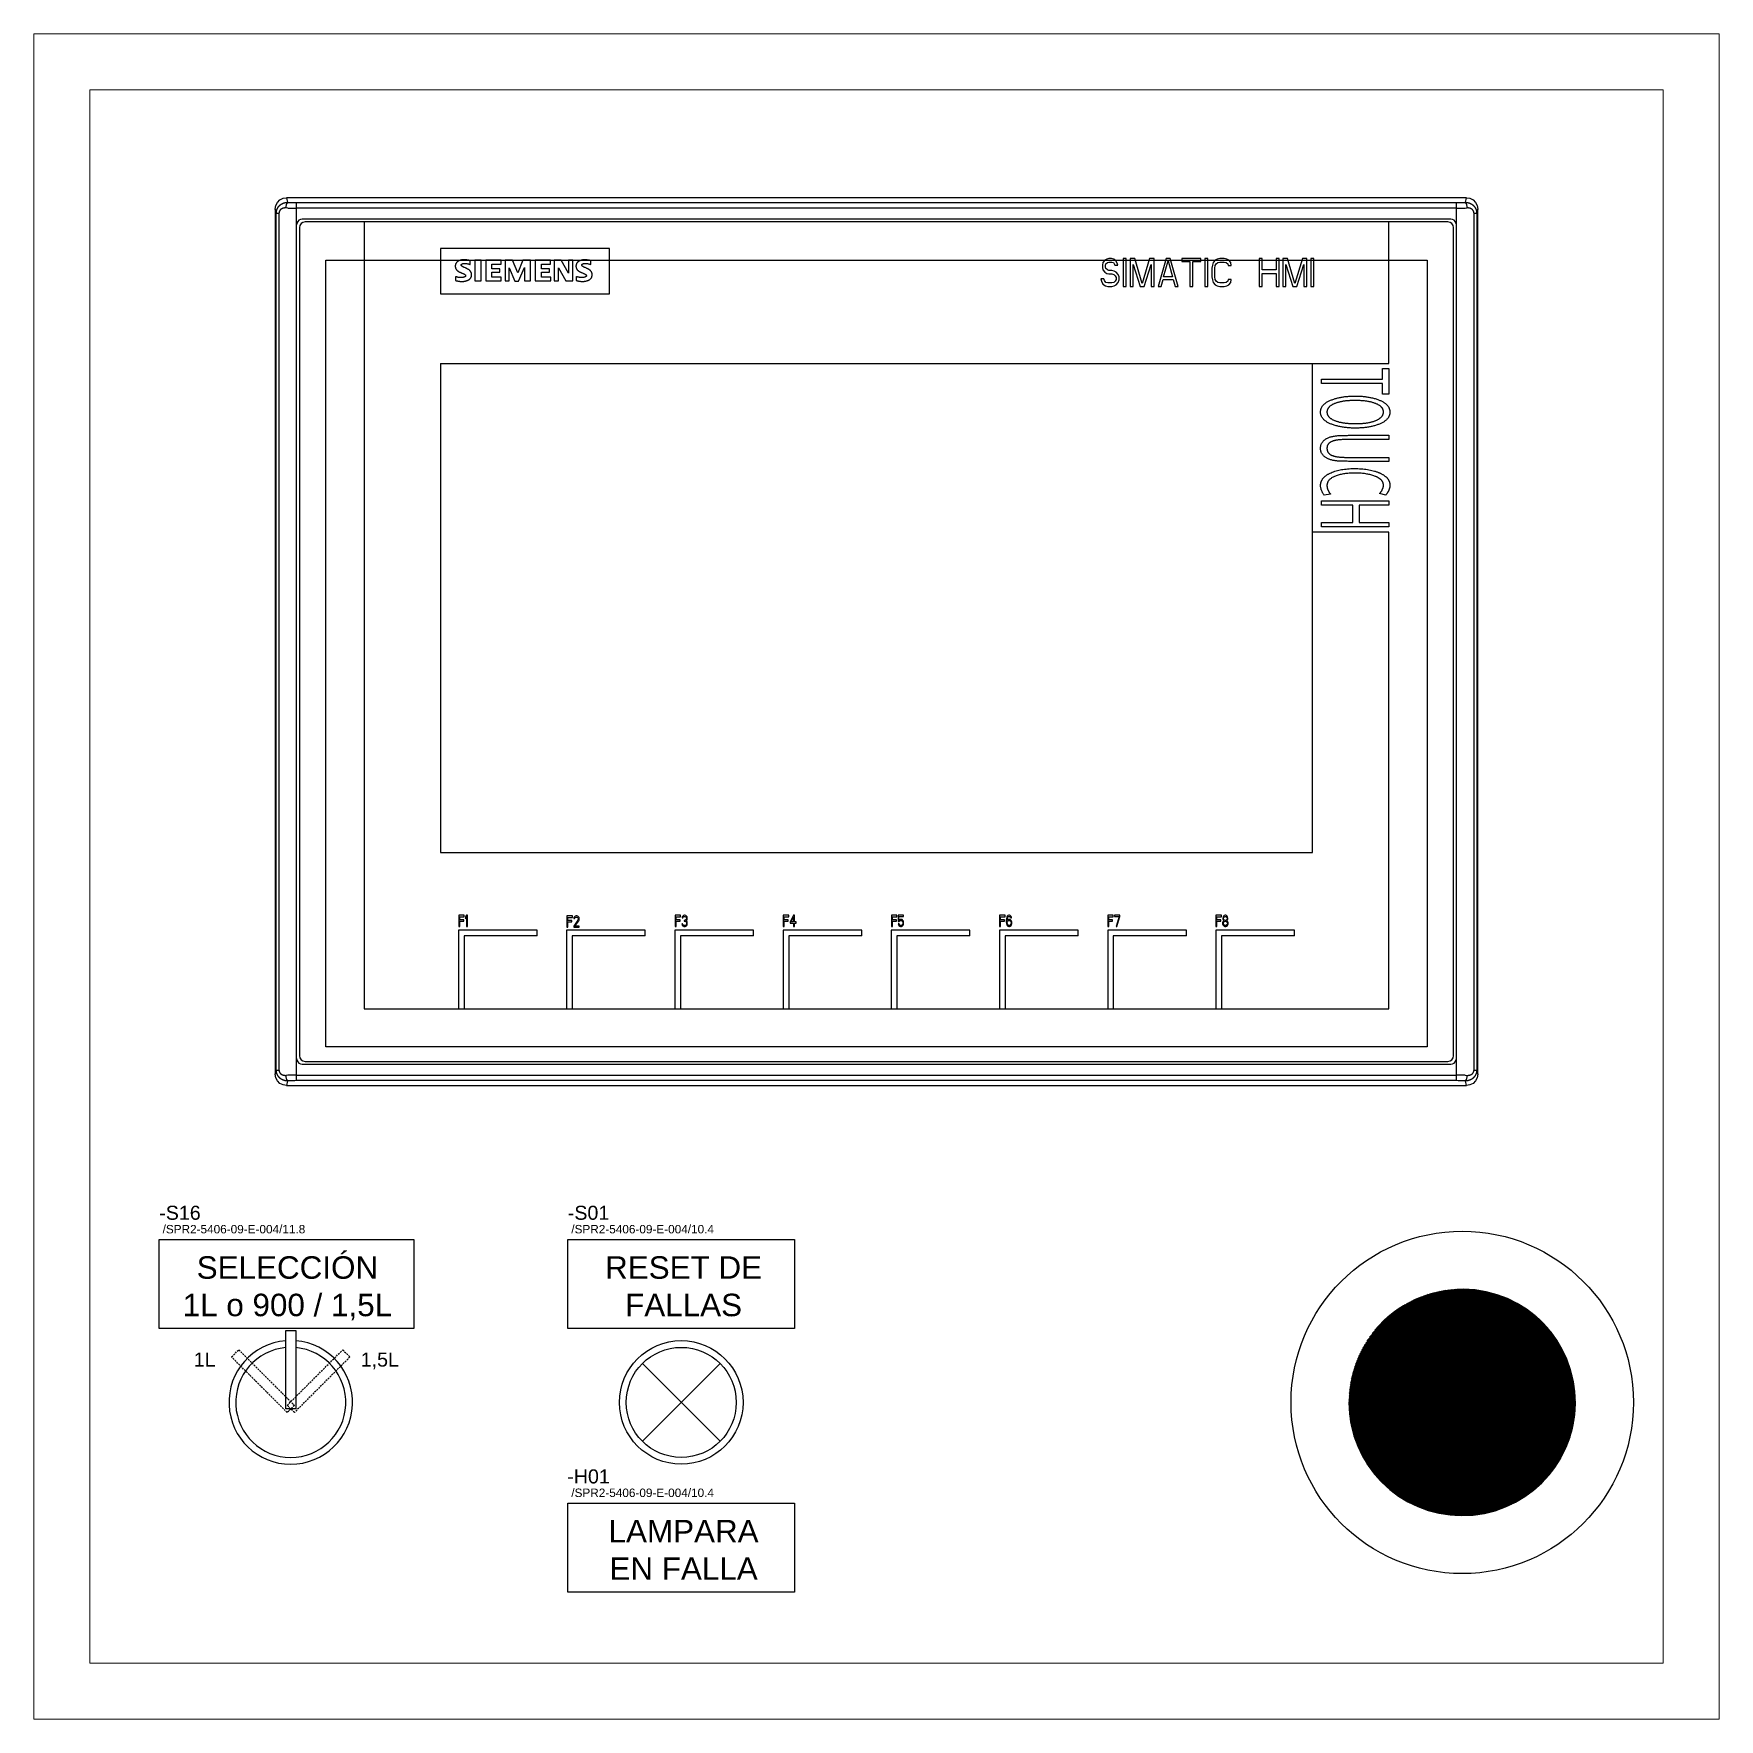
# Model space of a CAD drawing. Header units: millimetres. Extents: x 0 to 3797, y 0 to 1394.
# Drawn here: x 2273.6 to 2573.6, y 638.7 to 938.7 of the extents above; entities that cross this region are included whole.
import ezdxf

# ---------------------------------------------------------------- set-up
doc = ezdxf.new("R2010")
doc.units = ezdxf.units.MM
doc.linetypes.add('HIDDEN2', pattern=[4.7625, 3.175, -1.5875])
doc.layers.add('eProC - L2', color=41, linetype='Continuous', lineweight=20)
doc.styles.get("Standard").update_dxf_attribs({"font": 'arial.ttf'})

msp = doc.modelspace()

# ---------------------------------------------------------------- texts
for s, width, gutter_width, heights, insert, char_height, attachment_point in [('-S16', 7.32503, 12.5, [0], (2295.916, 730.112), 2.5, 1), ('\\pxqc;-S01', 7.32503, 12.5, [0], (2368.657, 730.112), 2.5, 1), ('\\pxqc;/SPR2-5406-09-E-004/11.8', 26.58044, 12.5, [0], (2295.916, 726.696), 1.5, 1), ('\\pxqc;/SPR2-5406-09-E-004/10.4', 26.58044, 12.5, [0], (2368.657, 726.696), 1.5, 1), ('SELECCIÓN\\P1L o 900 / 1,5L', 87.45018, 1, [20.424], (2318.723, 721.122), 4, 2), ('RESET DE ^JFALLAS', 87.45018, 1, [20.424], (2389.237, 721.122), 4, 2), ('1L', 7.32503, 12.5, [0], (2302.058, 703.988), 2.5, 1), ('1,5L', 7.32503, 12.5, [0], (2331.775, 703.988), 2.5, 1), ('\\pxqc;-H01', 7.32503, 12.5, [0], (2368.657, 683.192), 2.5, 1), ('\\pxqc;/SPR2-5406-09-E-004/10.4', 26.58044, 12.5, [0], (2368.657, 679.776), 1.5, 1), ('LAMPARA^JEN FALLA', 87.45018, 1, [20.424], (2389.237, 674.202), 4, 2)]:
    msp.add_mtext_dynamic_manual_height_columns(s, width=width, gutter_width=gutter_width, heights=heights, dxfattribs=dict(insert=insert, char_height=char_height, attachment_point=attachment_point))

# ---------------------------------------------------------------- hatches: boundary and pattern name
at = {"true_color": 0xff1a1a}
h = msp.add_hatch(dxfattribs=at)
h.set_pattern_fill('ANSI31', color=1)
h.set_pattern_definition([(45, (-712.041, 528.68388), (-0.0883883476, 0.0883883476), [])])
h.paths.add_polyline_path([(2542.335, 709.077, 0.1489727), (2532.08, 714.807, 0.3977387), (2508.387, 700.497), (2527.821, 695.113)])
h.paths.add_polyline_path([(2542.335, 709.077), (2527.821, 695.113), (2532.804, 675.596, 0.5744168)])
h.paths.add_polyline_path([(2527.821, 695.113), (2508.387, 700.497, 0.0676914), (2507.655, 695.116, 0.352898), (2523.53, 675.425, 0.116642), (2532.804, 675.596)])

# ---------------------------------------------------------------- linework, layer by layer
at = {"color": 7, "linetype": 'Continuous'}
for p, q in [((2318.56, 909.512), (2318.763, 908.69)), ((2528.582, 909.512), (2318.56, 909.512)), ((2528.378, 908.69), (2528.582, 909.512)), ((2316.571, 907.499), (2316.571, 753.525)), ((2316.751, 906.774), (2316.571, 907.499)), ((2316.751, 754.251), (2316.751, 906.774)), ((2316.751, 906.774), (2317.226, 906.774)), ((2317.226, 906.774), (2317.226, 754.251)), ((2320.371, 752.376), (2320.371, 908.648)), ((2320.371, 908.648), (2526.771, 908.648)), ((2526.771, 907.66), (2320.371, 907.66)), ((2526.771, 752.376), (2526.771, 908.648)), ((2529.916, 754.251), (2529.916, 906.774)), ((2529.916, 906.774), (2530.391, 906.774)), ((2530.571, 907.499), (2530.391, 906.774)), ((2530.391, 906.774), (2530.391, 754.251)), ((2530.571, 753.525), (2530.571, 907.499)), ((2320.871, 904.212), (2320.871, 756.812)), ((2525.771, 905.712), (2321.371, 905.712)), ((2525.271, 905.212), (2321.871, 905.212)), ((2332.371, 905.212), (2332.371, 765.152)), ((2514.771, 880.012), (2514.771, 905.212)), ((2526.271, 756.812), (2526.271, 904.212)), ((2345.962, 900.512), (2345.962, 892.412)), ((2376.062, 900.512), (2345.962, 900.512)), ((2376.062, 892.412), (2376.062, 900.512)), ((2351.254, 897.642), (2351.254, 898.344)), ((2352.073, 898.383), (2352.073, 894.717)), ((2353.204, 898.383), (2352.073, 898.383)), ((2353.204, 894.717), (2353.204, 898.383)), ((2354.062, 898.383), (2354.062, 894.717)), ((2356.753, 898.383), (2354.062, 898.383)), ((2355.115, 896.862), (2355.115, 897.72)), ((2355.115, 897.72), (2356.753, 897.72)), ((2356.753, 897.72), (2356.753, 898.383)), ((2357.455, 898.383), (2357.455, 894.717)), ((2358.781, 898.383), (2357.455, 898.383)), ((2358.196, 894.717), (2358.196, 897.057)), ((2358.196, 897.057), (2359.21, 894.678)), ((2359.756, 896.16), (2358.781, 898.383)), ((2360.653, 898.383), (2359.756, 896.16)), ((2359.873, 894.678), (2360.926, 897.096)), ((2361.979, 898.383), (2360.653, 898.383)), ((2360.926, 897.096), (2360.926, 894.717)), ((2361.979, 894.717), (2361.979, 898.383)), ((2362.837, 898.383), (2362.837, 894.717)), ((2365.567, 898.383), (2362.837, 898.383)), ((2363.929, 896.862), (2363.929, 897.72)), ((2363.929, 897.72), (2365.567, 897.72)), ((2365.567, 897.72), (2365.567, 898.383)), ((2366.23, 898.383), (2366.23, 894.717)), ((2367.439, 898.383), (2366.23, 898.383)), ((2366.971, 894.717), (2366.971, 897.057)), ((2366.971, 897.057), (2368.297, 894.717)), ((2368.726, 896.121), (2367.439, 898.383)), ((2368.726, 898.383), (2368.726, 896.121)), ((2369.506, 898.383), (2368.726, 898.383)), ((2369.506, 894.717), (2369.506, 898.383)), ((2372.704, 898.344), (2372.486, 898.381)), ((2372.704, 897.642), (2372.704, 898.344)), ((2463.864, 897.968), (2463.775, 897.542)), ((2463.775, 897.542), (2463.775, 897.117)), ((2463.775, 897.117), (2463.864, 896.691)), ((2464.218, 898.394), (2463.864, 897.968)), ((2464.572, 898.606), (2464.218, 898.394)), ((2464.306, 897.436), (2464.395, 897.755)), ((2464.306, 897.223), (2464.306, 897.436)), ((2464.395, 896.904), (2464.306, 897.223)), ((2464.395, 897.755), (2464.661, 897.968)), ((2464.926, 898.713), (2464.572, 898.606)), ((2464.661, 897.968), (2464.926, 898.074)), ((2465.369, 898.713), (2464.926, 898.713)), ((2464.926, 898.074), (2465.458, 898.074)), ((2465.812, 898.606), (2465.369, 898.713)), ((2465.458, 898.074), (2465.723, 897.968)), ((2465.723, 897.968), (2465.9, 897.755)), ((2466.166, 898.287), (2465.812, 898.606)), ((2465.9, 897.755), (2465.989, 897.542)), ((2465.989, 897.542), (2466.52, 897.542)), ((2466.431, 897.862), (2466.166, 898.287)), ((2466.52, 897.542), (2466.431, 897.862)), ((2467.494, 898.713), (2467.494, 893.713)), ((2468.025, 898.713), (2467.494, 898.713)), ((2468.025, 893.713), (2468.025, 898.713)), ((2468.734, 898.713), (2468.734, 893.713)), ((2469.53, 898.713), (2468.734, 898.713)), ((2469.265, 893.713), (2469.265, 897.649)), ((2469.265, 897.649), (2470.504, 893.713)), ((2470.859, 894.245), (2469.53, 898.713)), ((2472.187, 898.713), (2470.859, 894.245)), ((2471.213, 893.713), (2472.452, 897.649)), ((2472.984, 898.713), (2472.187, 898.713)), ((2472.452, 897.649), (2472.452, 893.713)), ((2472.984, 893.713), (2472.984, 898.713)), ((2475.109, 898.713), (2473.692, 893.713)), ((2474.666, 895.415), (2475.463, 898.287)), ((2475.817, 898.713), (2475.109, 898.713)), ((2475.463, 898.287), (2476.26, 895.415)), ((2477.234, 893.713), (2475.817, 898.713)), ((2477.942, 898.713), (2477.942, 898.181)), ((2481.306, 898.713), (2477.942, 898.713)), ((2477.942, 898.181), (2479.359, 898.181)), ((2479.359, 898.181), (2479.359, 893.713)), ((2479.89, 893.713), (2479.89, 898.181)), ((2479.89, 898.181), (2481.306, 898.181)), ((2481.306, 898.181), (2481.306, 898.713)), ((2482.015, 898.713), (2482.015, 893.713)), ((2482.546, 898.713), (2482.015, 898.713)), ((2482.546, 893.713), (2482.546, 898.713)), ((2483.343, 897.542), (2483.254, 897.011)), ((2483.254, 897.011), (2483.254, 895.415)), ((2483.52, 897.968), (2483.343, 897.542)), ((2483.874, 898.394), (2483.52, 897.968)), ((2483.786, 897.011), (2483.874, 897.436)), ((2483.786, 895.415), (2483.786, 897.011)), ((2484.228, 898.606), (2483.874, 898.394)), ((2483.874, 897.436), (2484.051, 897.755)), ((2484.051, 897.755), (2484.317, 897.968)), ((2484.671, 898.713), (2484.228, 898.606)), ((2484.317, 897.968), (2484.671, 898.074)), ((2485.468, 898.713), (2484.671, 898.713)), ((2484.671, 898.074), (2485.468, 898.074)), ((2485.911, 898.606), (2485.468, 898.713)), ((2485.468, 898.074), (2485.822, 897.968)), ((2485.822, 897.968), (2486.088, 897.755)), ((2486.265, 898.394), (2485.911, 898.606)), ((2486.088, 897.755), (2486.176, 897.436)), ((2486.176, 897.436), (2486.708, 897.436)), ((2486.619, 897.968), (2486.265, 898.394)), ((2486.708, 897.436), (2486.619, 897.968)), ((2491.666, 898.713), (2491.666, 893.713)), ((2492.197, 898.713), (2491.666, 898.713)), ((2492.197, 896.691), (2492.197, 898.713)), ((2494.676, 898.713), (2494.676, 896.691)), ((2495.208, 898.713), (2494.676, 898.713)), ((2495.208, 893.713), (2495.208, 898.713)), ((2495.916, 898.713), (2495.916, 893.713)), ((2496.713, 898.713), (2495.916, 898.713)), ((2496.447, 893.713), (2496.447, 897.649)), ((2496.447, 897.649), (2497.687, 893.713)), ((2498.041, 894.245), (2496.713, 898.713)), ((2499.369, 898.713), (2498.041, 894.245)), ((2498.395, 893.713), (2499.635, 897.649)), ((2500.166, 898.713), (2499.369, 898.713)), ((2499.635, 897.649), (2499.635, 893.713)), ((2500.166, 893.713), (2500.166, 898.713)), ((2500.874, 898.713), (2500.874, 893.713)), ((2501.405, 898.713), (2500.874, 898.713)), ((2501.405, 893.713), (2501.405, 898.713)), ((2348.641, 895.497), (2348.641, 894.795)), ((2352.073, 894.717), (2353.204, 894.717)), ((2354.062, 894.717), (2356.792, 894.717)), ((2356.558, 896.862), (2355.115, 896.862)), ((2355.115, 895.38), (2355.115, 896.277)), ((2355.115, 896.277), (2356.558, 896.277)), ((2356.792, 895.38), (2355.115, 895.38)), ((2356.558, 896.277), (2356.558, 896.862)), ((2356.792, 894.717), (2356.792, 895.38)), ((2357.455, 894.717), (2358.196, 894.717)), ((2359.21, 894.678), (2359.873, 894.678)), ((2360.926, 894.717), (2361.979, 894.717)), ((2362.837, 894.717), (2365.606, 894.717)), ((2365.372, 896.862), (2363.929, 896.862)), ((2363.929, 895.38), (2363.929, 896.277)), ((2363.929, 896.277), (2365.372, 896.277)), ((2365.606, 895.38), (2363.929, 895.38)), ((2365.372, 896.277), (2365.372, 896.862)), ((2365.606, 894.717), (2365.606, 895.38)), ((2366.23, 894.717), (2366.971, 894.717)), ((2368.297, 894.717), (2369.506, 894.717)), ((2370.13, 895.497), (2370.13, 894.795)), ((2463.51, 895.096), (2463.598, 894.67)), ((2464.041, 895.096), (2463.51, 895.096)), ((2463.598, 894.67), (2463.864, 894.138)), ((2463.864, 896.691), (2464.218, 896.266)), ((2463.864, 894.138), (2464.306, 893.819)), ((2464.129, 894.776), (2464.041, 895.096)), ((2464.395, 894.457), (2464.129, 894.776)), ((2464.218, 896.266), (2464.572, 896.053)), ((2464.661, 896.691), (2464.395, 896.904)), ((2464.749, 894.351), (2464.395, 894.457)), ((2464.572, 896.053), (2464.926, 895.947)), ((2464.926, 896.585), (2464.661, 896.691)), ((2465.458, 894.351), (2464.749, 894.351)), ((2465.458, 896.585), (2464.926, 896.585)), ((2464.926, 895.947), (2465.458, 895.947)), ((2465.9, 896.479), (2465.458, 896.585)), ((2465.458, 895.947), (2465.812, 895.84)), ((2465.812, 894.457), (2465.458, 894.351)), ((2465.812, 895.84), (2466.077, 895.628)), ((2466.077, 894.67), (2465.812, 894.457)), ((2466.254, 896.266), (2465.9, 896.479)), ((2465.9, 893.819), (2466.254, 894.032)), ((2466.077, 895.628), (2466.254, 895.308)), ((2466.254, 894.989), (2466.077, 894.67)), ((2466.609, 895.84), (2466.254, 896.266)), ((2466.254, 895.308), (2466.254, 894.989)), ((2466.254, 894.032), (2466.609, 894.457)), ((2466.786, 895.415), (2466.609, 895.84)), ((2466.609, 894.457), (2466.786, 894.883)), ((2466.786, 894.883), (2466.786, 895.415)), ((2474.223, 893.713), (2474.577, 894.989)), ((2474.577, 894.989), (2476.348, 894.989)), ((2476.26, 895.415), (2474.666, 895.415)), ((2476.348, 894.989), (2476.702, 893.713)), ((2483.254, 895.415), (2483.343, 894.883)), ((2483.343, 894.883), (2483.52, 894.457)), ((2483.52, 894.457), (2483.874, 894.032)), ((2483.874, 894.989), (2483.786, 895.415)), ((2484.051, 894.67), (2483.874, 894.989)), ((2483.874, 894.032), (2484.228, 893.819)), ((2484.317, 894.457), (2484.051, 894.67)), ((2484.671, 894.351), (2484.317, 894.457)), ((2485.468, 894.351), (2484.671, 894.351)), ((2485.822, 894.457), (2485.468, 894.351)), ((2486.088, 894.67), (2485.822, 894.457)), ((2485.911, 893.819), (2486.265, 894.032)), ((2486.176, 894.989), (2486.088, 894.67)), ((2486.708, 894.989), (2486.176, 894.989)), ((2486.265, 894.032), (2486.619, 894.457)), ((2486.619, 894.457), (2486.708, 894.989)), ((2494.676, 896.691), (2492.197, 896.691)), ((2492.197, 893.713), (2492.197, 896.053)), ((2492.197, 896.053), (2494.676, 896.053)), ((2494.676, 896.053), (2494.676, 893.713)), ((2345.962, 892.412), (2376.062, 892.412)), ((2464.306, 893.819), (2464.749, 893.713)), ((2464.749, 893.713), (2465.458, 893.713)), ((2465.458, 893.713), (2465.9, 893.819)), ((2467.494, 893.713), (2468.025, 893.713)), ((2468.734, 893.713), (2469.265, 893.713)), ((2470.504, 893.713), (2471.213, 893.713)), ((2472.452, 893.713), (2472.984, 893.713)), ((2473.692, 893.713), (2474.223, 893.713)), ((2476.702, 893.713), (2477.234, 893.713)), ((2479.359, 893.713), (2479.89, 893.713)), ((2482.015, 893.713), (2482.546, 893.713)), ((2484.228, 893.819), (2484.671, 893.713)), ((2484.671, 893.713), (2485.468, 893.713)), ((2485.468, 893.713), (2485.911, 893.819)), ((2491.666, 893.713), (2492.197, 893.713)), ((2494.676, 893.713), (2495.208, 893.713)), ((2495.916, 893.713), (2496.447, 893.713)), ((2497.687, 893.713), (2498.395, 893.713)), ((2499.635, 893.713), (2500.166, 893.713)), ((2500.874, 893.713), (2501.405, 893.713)), ((2345.971, 880.012), (2345.971, 793.012)), ((2345.971, 880.012), (2514.771, 880.012)), ((2501.171, 793.012), (2501.171, 880.012)), ((2513.627, 877.228), (2513.627, 879.112)), ((2513.627, 879.112), (2514.771, 879.112)), ((2514.771, 879.112), (2514.771, 874.574)), ((2502.771, 876.481), (2502.771, 877.228)), ((2502.771, 877.228), (2513.627, 877.228)), ((2513.627, 876.481), (2502.771, 876.481)), ((2513.627, 874.574), (2513.627, 876.481)), ((2514.771, 874.574), (2513.627, 874.574)), ((2508.066, 867.234), (2514.771, 867.234)), ((2514.771, 867.234), (2514.771, 866.488)), ((2514.771, 866.488), (2507.427, 866.488)), ((2507.28, 863.312), (2514.771, 863.312)), ((2514.771, 863.312), (2514.771, 862.603)), ((2502.771, 854.802), (2502.771, 855.547)), ((2502.771, 855.547), (2514.771, 855.547)), ((2504.381, 856.759), (2503.269, 856.573)), ((2514.196, 856.609), (2513.087, 856.85)), ((2514.771, 855.547), (2514.771, 854.802)), ((2508.345, 854.802), (2502.771, 854.802)), ((2508.345, 851.697), (2508.345, 854.802)), ((2509.485, 854.802), (2509.485, 851.697)), ((2514.771, 854.802), (2509.485, 854.802)), ((2514.771, 850.012), (2501.171, 850.012)), ((2502.771, 850.952), (2502.771, 851.697)), ((2502.771, 851.697), (2508.345, 851.697)), ((2514.771, 850.952), (2502.771, 850.952)), ((2509.485, 851.697), (2514.771, 851.697)), ((2514.771, 851.697), (2514.771, 850.952)), ((2514.771, 765.152), (2514.771, 850.012)), ((2345.971, 793.012), (2501.171, 793.012)), ((2349.236, 781.803), (2349.236, 779.803)), ((2350.211, 781.803), (2349.236, 781.803)), ((2349.398, 780.994), (2349.398, 781.547)), ((2349.398, 781.547), (2350.211, 781.547)), ((2350.102, 780.994), (2349.398, 780.994)), ((2349.398, 779.803), (2349.398, 780.739)), ((2349.398, 780.739), (2350.102, 780.739)), ((2350.102, 780.739), (2350.102, 780.994)), ((2350.211, 781.547), (2350.211, 781.803)), ((2350.59, 781.803), (2350.427, 781.505)), ((2350.427, 781.505), (2350.427, 781.164)), ((2350.427, 781.164), (2350.59, 781.462)), ((2350.752, 781.803), (2350.59, 781.803)), ((2350.59, 781.462), (2350.59, 779.803)), ((2350.752, 779.803), (2350.752, 781.803)), ((2368.484, 781.688), (2368.484, 779.688)), ((2369.459, 781.688), (2368.484, 781.688)), ((2368.646, 780.88), (2368.646, 781.433)), ((2368.646, 781.433), (2369.459, 781.433)), ((2369.35, 780.88), (2368.646, 780.88)), ((2368.646, 779.688), (2368.646, 780.624)), ((2368.646, 780.624), (2369.35, 780.624)), ((2369.35, 780.624), (2369.35, 780.88)), ((2369.459, 781.433), (2369.459, 781.688)), ((2370.434, 780.965), (2369.675, 779.901)), ((2369.729, 781.39), (2369.702, 781.22)), ((2369.702, 781.22), (2369.838, 781.22)), ((2369.838, 781.561), (2369.729, 781.39)), ((2369.946, 781.646), (2369.838, 781.561)), ((2369.838, 781.22), (2369.892, 781.348)), ((2369.892, 781.348), (2369.973, 781.433)), ((2369.892, 779.901), (2370.569, 780.837)), ((2370.136, 781.688), (2369.946, 781.646)), ((2369.973, 781.433), (2370.109, 781.475)), ((2370.109, 781.475), (2370.217, 781.475)), ((2370.244, 781.688), (2370.136, 781.688)), ((2370.217, 781.475), (2370.352, 781.433)), ((2370.406, 781.646), (2370.244, 781.688)), ((2370.352, 781.433), (2370.434, 781.348)), ((2370.515, 781.561), (2370.406, 781.646)), ((2370.434, 781.348), (2370.488, 781.22)), ((2370.488, 781.135), (2370.434, 780.965)), ((2370.488, 781.22), (2370.488, 781.135)), ((2370.623, 781.39), (2370.515, 781.561)), ((2370.569, 780.837), (2370.623, 780.965)), ((2370.65, 781.22), (2370.623, 781.39)), ((2370.623, 780.965), (2370.65, 781.135)), ((2370.65, 781.135), (2370.65, 781.22)), ((2387.736, 781.803), (2387.736, 779.803)), ((2388.711, 781.803), (2387.736, 781.803)), ((2387.898, 780.994), (2387.898, 781.547)), ((2387.898, 781.547), (2388.711, 781.547)), ((2388.602, 780.994), (2387.898, 780.994)), ((2387.898, 779.803), (2387.898, 780.739)), ((2387.898, 780.739), (2388.602, 780.739)), ((2388.602, 780.739), (2388.602, 780.994)), ((2388.711, 781.547), (2388.711, 781.803)), ((2388.927, 780.271), (2388.954, 780.143)), ((2389.063, 780.271), (2388.927, 780.271)), ((2388.981, 781.505), (2388.954, 781.335)), ((2388.954, 781.335), (2389.09, 781.335)), ((2388.954, 780.143), (2389.008, 780.016)), ((2389.09, 781.675), (2388.981, 781.505)), ((2389.008, 780.016), (2389.09, 779.93)), ((2389.09, 780.186), (2389.063, 780.271)), ((2389.198, 781.76), (2389.09, 781.675)), ((2389.09, 781.335), (2389.144, 781.462)), ((2389.144, 780.101), (2389.09, 780.186)), ((2389.144, 781.462), (2389.225, 781.547)), ((2389.198, 780.058), (2389.144, 780.101)), ((2389.388, 781.803), (2389.198, 781.76)), ((2389.333, 780.016), (2389.198, 780.058)), ((2389.225, 781.547), (2389.361, 781.59)), ((2389.496, 780.016), (2389.333, 780.016)), ((2389.361, 781.59), (2389.469, 781.59)), ((2389.361, 780.909), (2389.361, 780.739)), ((2389.469, 780.909), (2389.361, 780.909)), ((2389.361, 780.739), (2389.469, 780.739)), ((2389.442, 781.803), (2389.388, 781.803)), ((2389.631, 781.76), (2389.442, 781.803)), ((2389.469, 781.59), (2389.604, 781.547)), ((2389.631, 780.994), (2389.469, 780.909)), ((2389.469, 780.739), (2389.631, 780.696)), ((2389.631, 780.058), (2389.496, 780.016)), ((2389.604, 781.547), (2389.686, 781.462)), ((2389.74, 781.675), (2389.631, 781.76)), ((2389.686, 781.079), (2389.631, 780.994)), ((2389.631, 780.696), (2389.713, 780.611)), ((2389.686, 780.101), (2389.631, 780.058)), ((2389.686, 781.462), (2389.74, 781.335)), ((2389.74, 781.25), (2389.686, 781.079)), ((2389.686, 780.824), (2389.794, 780.952)), ((2389.821, 780.739), (2389.686, 780.824)), ((2389.74, 780.186), (2389.686, 780.101)), ((2389.713, 780.611), (2389.767, 780.441)), ((2389.848, 781.505), (2389.74, 781.675)), ((2389.74, 781.335), (2389.74, 781.25)), ((2389.767, 780.271), (2389.74, 780.186)), ((2389.74, 779.93), (2389.821, 780.016)), ((2389.767, 780.441), (2389.767, 780.271)), ((2389.794, 780.952), (2389.848, 781.079)), ((2389.875, 780.611), (2389.821, 780.739)), ((2389.821, 780.016), (2389.875, 780.143)), ((2389.875, 781.335), (2389.848, 781.505)), ((2389.848, 781.079), (2389.875, 781.25)), ((2389.875, 781.25), (2389.875, 781.335)), ((2389.902, 780.441), (2389.875, 780.611)), ((2389.875, 780.143), (2389.902, 780.271)), ((2389.902, 780.271), (2389.902, 780.441)), ((2406.986, 781.803), (2406.986, 779.803)), ((2407.961, 781.803), (2406.986, 781.803)), ((2407.148, 780.994), (2407.148, 781.547)), ((2407.148, 781.547), (2407.961, 781.547)), ((2407.852, 780.994), (2407.148, 780.994)), ((2407.148, 779.803), (2407.148, 780.739)), ((2407.148, 780.739), (2407.852, 780.739)), ((2407.852, 780.739), (2407.852, 780.994)), ((2407.961, 781.547), (2407.961, 781.803)), ((2408.827, 781.803), (2408.177, 780.654)), ((2408.177, 780.654), (2408.177, 780.398)), ((2408.177, 780.398), (2408.827, 780.398)), ((2408.367, 780.654), (2408.827, 781.462)), ((2408.827, 780.654), (2408.367, 780.654)), ((2408.99, 781.803), (2408.827, 781.803)), ((2408.827, 781.462), (2408.827, 780.654)), ((2408.827, 780.398), (2408.827, 779.803)), ((2408.99, 780.654), (2408.99, 781.803)), ((2409.261, 780.654), (2408.99, 780.654)), ((2408.99, 779.803), (2408.99, 780.398)), ((2408.99, 780.398), (2409.261, 780.398)), ((2409.261, 780.398), (2409.261, 780.654)), ((2426.236, 781.803), (2426.236, 779.803)), ((2427.211, 781.803), (2426.236, 781.803)), ((2426.398, 780.994), (2426.398, 781.547)), ((2426.398, 781.547), (2427.211, 781.547)), ((2427.102, 780.994), (2426.398, 780.994)), ((2426.398, 779.803), (2426.398, 780.739)), ((2426.398, 780.739), (2427.102, 780.739)), ((2427.102, 780.739), (2427.102, 780.994)), ((2427.211, 781.547), (2427.211, 781.803)), ((2427.427, 781.803), (2427.427, 780.696)), ((2428.348, 781.803), (2427.427, 781.803)), ((2427.427, 780.696), (2427.617, 780.696)), ((2427.427, 780.313), (2427.481, 780.143)), ((2427.59, 780.313), (2427.427, 780.313)), ((2427.481, 780.143), (2427.563, 779.973)), ((2427.563, 780.909), (2427.563, 781.59)), ((2427.563, 781.59), (2428.348, 781.59)), ((2427.698, 781.037), (2427.563, 780.909)), ((2427.644, 780.143), (2427.59, 780.313)), ((2427.617, 780.696), (2427.725, 780.824)), ((2427.725, 780.058), (2427.644, 780.143)), ((2427.833, 781.079), (2427.698, 781.037)), ((2427.725, 780.824), (2427.833, 780.867)), ((2427.833, 780.016), (2427.725, 780.058)), ((2427.996, 781.079), (2427.833, 781.079)), ((2427.833, 780.867), (2427.996, 780.867)), ((2427.996, 780.016), (2427.833, 780.016)), ((2428.131, 781.037), (2427.996, 781.079)), ((2427.996, 780.867), (2428.104, 780.824)), ((2428.104, 780.058), (2427.996, 780.016)), ((2428.104, 780.824), (2428.186, 780.739)), ((2428.186, 780.143), (2428.104, 780.058)), ((2428.267, 780.909), (2428.131, 781.037)), ((2428.186, 780.739), (2428.24, 780.611)), ((2428.24, 780.271), (2428.186, 780.143)), ((2428.24, 780.611), (2428.267, 780.484)), ((2428.267, 780.398), (2428.24, 780.271)), ((2428.348, 780.739), (2428.267, 780.909)), ((2428.267, 780.484), (2428.267, 780.398)), ((2428.267, 779.973), (2428.348, 780.143)), ((2428.348, 781.59), (2428.348, 781.803)), ((2428.402, 780.526), (2428.348, 780.739)), ((2428.348, 780.143), (2428.402, 780.356)), ((2428.402, 780.356), (2428.402, 780.526)), ((2445.486, 781.803), (2445.486, 779.803)), ((2446.461, 781.803), (2445.486, 781.803)), ((2445.648, 780.994), (2445.648, 781.547)), ((2445.648, 781.547), (2446.461, 781.547)), ((2446.352, 780.994), (2445.648, 780.994)), ((2445.648, 779.803), (2445.648, 780.739)), ((2445.648, 780.739), (2446.352, 780.739)), ((2446.352, 780.739), (2446.352, 780.994)), ((2446.461, 781.547), (2446.461, 781.803)), ((2446.704, 781.25), (2446.677, 780.952)), ((2446.677, 780.952), (2446.677, 780.654)), ((2446.677, 780.654), (2446.704, 780.356)), ((2446.758, 781.462), (2446.704, 781.25)), ((2446.704, 780.356), (2446.758, 780.143)), ((2446.84, 781.633), (2446.758, 781.462)), ((2446.758, 780.143), (2446.84, 779.973)), ((2446.813, 780.952), (2446.84, 781.207)), ((2446.975, 781.037), (2446.813, 780.867)), ((2446.813, 780.867), (2446.813, 780.952)), ((2446.975, 781.76), (2446.84, 781.633)), ((2446.84, 781.207), (2446.867, 781.335)), ((2446.84, 780.526), (2446.867, 780.654)), ((2446.84, 780.398), (2446.84, 780.526)), ((2446.867, 780.271), (2446.84, 780.398)), ((2446.867, 781.335), (2446.921, 781.462)), ((2446.867, 780.654), (2446.921, 780.739)), ((2446.921, 780.143), (2446.867, 780.271)), ((2446.921, 781.462), (2447.002, 781.547)), ((2446.921, 780.739), (2447.002, 780.824)), ((2447.002, 780.058), (2446.921, 780.143)), ((2447.111, 781.803), (2446.975, 781.76)), ((2447.111, 781.079), (2446.975, 781.037)), ((2447.002, 781.547), (2447.083, 781.59)), ((2447.002, 780.824), (2447.083, 780.867)), ((2447.083, 780.016), (2447.002, 780.058)), ((2447.083, 781.59), (2447.246, 781.59)), ((2447.083, 780.867), (2447.273, 780.867)), ((2447.273, 780.016), (2447.083, 780.016)), ((2447.219, 781.803), (2447.111, 781.803)), ((2447.246, 781.079), (2447.111, 781.079)), ((2447.354, 781.76), (2447.219, 781.803)), ((2447.246, 781.59), (2447.327, 781.547)), ((2447.381, 781.037), (2447.246, 781.079)), ((2447.273, 780.867), (2447.354, 780.824)), ((2447.354, 780.058), (2447.273, 780.016)), ((2447.327, 781.547), (2447.408, 781.462)), ((2447.49, 781.633), (2447.354, 781.76)), ((2447.354, 780.824), (2447.436, 780.739)), ((2447.436, 780.143), (2447.354, 780.058)), ((2447.517, 780.909), (2447.381, 781.037)), ((2447.408, 781.462), (2447.463, 781.335)), ((2447.436, 780.739), (2447.49, 780.654)), ((2447.49, 780.271), (2447.436, 780.143)), ((2447.463, 781.335), (2447.598, 781.335)), ((2447.571, 781.462), (2447.49, 781.633)), ((2447.49, 780.654), (2447.517, 780.526)), ((2447.517, 780.398), (2447.49, 780.271)), ((2447.598, 780.781), (2447.517, 780.909)), ((2447.517, 780.526), (2447.517, 780.398)), ((2447.517, 779.973), (2447.598, 780.143)), ((2447.598, 781.335), (2447.571, 781.462)), ((2447.652, 780.569), (2447.598, 780.781)), ((2447.598, 780.143), (2447.652, 780.356)), ((2447.652, 780.356), (2447.652, 780.569)), ((2464.736, 781.803), (2464.736, 779.803)), ((2465.711, 781.803), (2464.736, 781.803)), ((2464.898, 780.994), (2464.898, 781.547)), ((2464.898, 781.547), (2465.711, 781.547)), ((2465.602, 780.994), (2464.898, 780.994)), ((2464.898, 779.803), (2464.898, 780.739)), ((2464.898, 780.739), (2465.602, 780.739)), ((2465.602, 780.739), (2465.602, 780.994)), ((2465.711, 781.547), (2465.711, 781.803)), ((2465.927, 781.803), (2465.927, 781.59)), ((2466.902, 781.803), (2465.927, 781.803)), ((2465.927, 781.59), (2466.74, 781.59)), ((2466.74, 781.59), (2466.198, 779.803)), ((2466.361, 779.803), (2466.902, 781.59)), ((2466.902, 781.59), (2466.902, 781.803)), ((2483.986, 781.803), (2483.986, 779.803)), ((2484.961, 781.803), (2483.986, 781.803)), ((2484.148, 780.994), (2484.148, 781.547)), ((2484.148, 781.547), (2484.961, 781.547)), ((2484.852, 780.994), (2484.148, 780.994)), ((2484.148, 779.803), (2484.148, 780.739)), ((2484.148, 780.739), (2484.852, 780.739)), ((2484.852, 780.739), (2484.852, 780.994)), ((2484.961, 781.547), (2484.961, 781.803)), ((2485.231, 780.654), (2485.177, 780.441)), ((2485.177, 780.441), (2485.177, 780.313)), ((2485.177, 780.313), (2485.231, 780.101)), ((2485.258, 781.505), (2485.204, 781.292)), ((2485.204, 781.292), (2485.204, 781.164)), ((2485.204, 781.164), (2485.258, 780.994)), ((2485.34, 780.781), (2485.231, 780.654)), ((2485.231, 780.101), (2485.313, 779.973)), ((2485.34, 781.633), (2485.258, 781.505)), ((2485.258, 780.994), (2485.34, 780.867)), ((2485.313, 780.441), (2485.394, 780.611)), ((2485.313, 780.313), (2485.313, 780.441)), ((2485.394, 780.143), (2485.313, 780.313)), ((2485.475, 781.76), (2485.34, 781.633)), ((2485.34, 781.292), (2485.394, 781.42)), ((2485.34, 781.207), (2485.34, 781.292)), ((2485.394, 781.079), (2485.34, 781.207)), ((2485.34, 780.867), (2485.394, 780.824)), ((2485.394, 780.824), (2485.34, 780.781)), ((2485.394, 781.42), (2485.502, 781.547)), ((2485.502, 780.952), (2485.394, 781.079)), ((2485.394, 780.611), (2485.502, 780.696)), ((2485.502, 780.058), (2485.394, 780.143)), ((2485.611, 781.803), (2485.475, 781.76)), ((2485.502, 781.547), (2485.611, 781.59)), ((2485.611, 780.909), (2485.502, 780.952)), ((2485.502, 780.696), (2485.611, 780.739)), ((2485.611, 780.016), (2485.502, 780.058)), ((2485.719, 781.803), (2485.611, 781.803)), ((2485.611, 781.59), (2485.719, 781.59)), ((2485.719, 780.909), (2485.611, 780.909)), ((2485.611, 780.739), (2485.719, 780.739)), ((2485.719, 780.016), (2485.611, 780.016)), ((2485.854, 781.76), (2485.719, 781.803)), ((2485.719, 781.59), (2485.827, 781.547)), ((2485.827, 780.952), (2485.719, 780.909)), ((2485.719, 780.739), (2485.827, 780.696)), ((2485.827, 780.058), (2485.719, 780.016)), ((2485.827, 781.547), (2485.936, 781.42)), ((2485.936, 781.079), (2485.827, 780.952)), ((2485.827, 780.696), (2485.936, 780.611)), ((2485.936, 780.143), (2485.827, 780.058)), ((2485.99, 781.633), (2485.854, 781.76)), ((2485.936, 781.42), (2485.99, 781.292)), ((2485.99, 781.207), (2485.936, 781.079)), ((2485.936, 780.824), (2485.99, 780.867)), ((2485.99, 780.781), (2485.936, 780.824)), ((2485.936, 780.611), (2486.017, 780.441)), ((2486.017, 780.313), (2485.936, 780.143)), ((2486.071, 781.505), (2485.99, 781.633)), ((2485.99, 781.292), (2485.99, 781.207)), ((2485.99, 780.867), (2486.071, 780.994)), ((2486.098, 780.654), (2485.99, 780.781)), ((2486.017, 780.441), (2486.017, 780.313)), ((2486.017, 779.973), (2486.098, 780.101)), ((2486.125, 781.292), (2486.071, 781.505)), ((2486.071, 780.994), (2486.125, 781.164)), ((2486.152, 780.441), (2486.098, 780.654)), ((2486.098, 780.101), (2486.152, 780.313)), ((2486.125, 781.164), (2486.125, 781.292)), ((2486.152, 780.313), (2486.152, 780.441)), ((2349.161, 779.152), (2349.161, 765.152)), ((2363.161, 779.152), (2349.161, 779.152)), ((2349.236, 779.803), (2349.398, 779.803)), ((2350.161, 778.152), (2350.161, 765.152)), ((2363.161, 778.152), (2350.161, 778.152)), ((2350.59, 779.803), (2350.752, 779.803)), ((2363.161, 778.152), (2363.161, 779.152)), ((2368.421, 779.152), (2368.421, 765.152)), ((2382.421, 779.152), (2368.421, 779.152)), ((2368.484, 779.688), (2368.646, 779.688)), ((2369.421, 778.152), (2369.421, 765.152)), ((2382.421, 778.152), (2369.421, 778.152)), ((2369.675, 779.901), (2369.675, 779.688)), ((2369.675, 779.688), (2370.65, 779.688)), ((2370.65, 779.901), (2369.892, 779.901)), ((2370.65, 779.688), (2370.65, 779.901)), ((2382.421, 778.152), (2382.421, 779.152)), ((2387.681, 779.152), (2387.681, 765.152)), ((2401.681, 779.152), (2387.681, 779.152)), ((2387.736, 779.803), (2387.898, 779.803)), ((2388.681, 778.152), (2388.681, 765.152)), ((2401.681, 778.152), (2388.681, 778.152)), ((2389.09, 779.93), (2389.198, 779.845)), ((2389.198, 779.845), (2389.306, 779.803)), ((2389.306, 779.803), (2389.523, 779.803)), ((2389.523, 779.803), (2389.631, 779.845)), ((2389.631, 779.845), (2389.74, 779.93)), ((2401.681, 778.152), (2401.681, 779.152)), ((2406.941, 779.152), (2406.941, 765.152)), ((2420.941, 779.152), (2406.941, 779.152)), ((2406.986, 779.803), (2407.148, 779.803)), ((2407.941, 778.152), (2407.941, 765.152)), ((2420.941, 778.152), (2407.941, 778.152)), ((2408.827, 779.803), (2408.99, 779.803)), ((2420.941, 778.152), (2420.941, 779.152)), ((2426.201, 779.152), (2426.201, 765.152)), ((2440.201, 779.152), (2426.201, 779.152)), ((2426.236, 779.803), (2426.398, 779.803)), ((2427.201, 778.152), (2427.201, 765.152)), ((2440.201, 778.152), (2427.201, 778.152)), ((2427.563, 779.973), (2427.698, 779.845)), ((2427.698, 779.845), (2427.833, 779.803)), ((2427.833, 779.803), (2427.996, 779.803)), ((2427.996, 779.803), (2428.131, 779.845)), ((2428.131, 779.845), (2428.267, 779.973)), ((2440.201, 778.152), (2440.201, 779.152)), ((2445.461, 779.152), (2445.461, 765.152)), ((2459.461, 779.152), (2445.461, 779.152)), ((2445.486, 779.803), (2445.648, 779.803)), ((2446.461, 778.152), (2446.461, 765.152)), ((2459.461, 778.152), (2446.461, 778.152)), ((2446.84, 779.973), (2446.975, 779.845)), ((2446.975, 779.845), (2447.111, 779.803)), ((2447.111, 779.803), (2447.246, 779.803)), ((2447.246, 779.803), (2447.381, 779.845)), ((2447.381, 779.845), (2447.517, 779.973)), ((2459.461, 778.152), (2459.461, 779.152)), ((2464.721, 779.152), (2464.721, 765.152)), ((2478.721, 779.152), (2464.721, 779.152)), ((2464.736, 779.803), (2464.898, 779.803)), ((2465.721, 778.152), (2465.721, 765.152)), ((2478.721, 778.152), (2465.721, 778.152)), ((2466.198, 779.803), (2466.361, 779.803)), ((2478.721, 778.152), (2478.721, 779.152)), ((2483.981, 779.152), (2483.981, 765.152)), ((2497.981, 779.152), (2483.981, 779.152)), ((2483.986, 779.803), (2484.148, 779.803)), ((2484.981, 778.152), (2484.981, 765.152)), ((2497.981, 778.152), (2484.981, 778.152)), ((2485.313, 779.973), (2485.448, 779.845)), ((2485.448, 779.845), (2485.583, 779.803)), ((2485.583, 779.803), (2485.746, 779.803)), ((2485.746, 779.803), (2485.881, 779.845)), ((2485.881, 779.845), (2486.017, 779.973)), ((2497.981, 778.152), (2497.981, 779.152)), ((2332.371, 765.152), (2514.771, 765.152)), ((2316.571, 753.525), (2316.751, 754.251)), ((2316.751, 754.251), (2317.226, 754.251)), ((2320.371, 753.364), (2526.771, 753.364)), ((2321.371, 755.312), (2525.771, 755.312)), ((2321.871, 755.812), (2525.271, 755.812)), ((2529.916, 754.251), (2530.391, 754.251)), ((2530.391, 754.251), (2530.571, 753.525)), ((2318.763, 752.334), (2318.56, 751.512)), ((2318.56, 751.512), (2528.582, 751.512)), ((2526.771, 752.376), (2320.371, 752.376)), ((2528.582, 751.512), (2528.378, 752.334))]:
    msp.add_line(p, q, dxfattribs=at)
at = {"lineweight": 13}
for p, q in [((2510.905, 706.216), (2510.905, 706.089)), ((2540.576, 703.006), (2540.576, 703.006)), ((2512.976, 697.265), (2512.976, 697.265)), ((2510.905, 684.143), (2510.905, 684.016))]:
    msp.add_line(p, q, dxfattribs=at)
for p, q in [((2381.896, 688.188), (2395.745, 702.037)), ((2381.896, 702.037), (2395.745, 688.188))]:
    msp.add_line(p, q)
at = {"color": 7, "linetype": 'Continuous'}
for points in [[(2316.571, 907.499), (2316.668, 908.122), (2316.95, 908.683), (2317.39, 909.128), (2317.944, 909.414), (2318.56, 909.512)], [(2528.582, 909.512), (2529.197, 909.414), (2529.752, 909.128), (2530.191, 908.683), (2530.474, 908.122), (2530.571, 907.499)], [(2316.751, 906.774), (2316.751, 906.8), (2316.751, 906.825), (2316.752, 906.851), (2316.754, 906.877), (2316.755, 906.903), (2316.757, 906.928), (2316.759, 906.954), (2316.762, 906.98), (2316.765, 907.005), (2316.768, 907.031), (2316.772, 907.056), (2316.776, 907.082), (2316.78, 907.107), (2316.785, 907.132), (2316.79, 907.157), (2316.795, 907.182), (2316.801, 907.207), (2316.807, 907.232), (2316.813, 907.256), (2316.819, 907.281), (2316.826, 907.305), (2316.833, 907.33), (2316.841, 907.354), (2316.849, 907.378), (2316.857, 907.402), (2316.865, 907.425), (2316.874, 907.449), (2316.883, 907.473), (2316.893, 907.496), (2316.902, 907.519), (2316.912, 907.543), (2316.923, 907.566), (2316.933, 907.589), (2316.944, 907.611), (2316.955, 907.634), (2316.967, 907.657), (2316.979, 907.679), (2316.991, 907.702), (2317.004, 907.724), (2317.016, 907.745), (2317.029, 907.767), (2317.043, 907.788), (2317.056, 907.81), (2317.07, 907.83), (2317.084, 907.851), (2317.098, 907.872), (2317.113, 907.892), (2317.128, 907.912), (2317.143, 907.932), (2317.158, 907.952), (2317.173, 907.971), (2317.189, 907.99), (2317.205, 908.009), (2317.222, 908.028), (2317.238, 908.047), (2317.255, 908.065), (2317.272, 908.083), (2317.289, 908.101), (2317.307, 908.119), (2317.325, 908.136), (2317.343, 908.154), (2317.361, 908.171), (2317.38, 908.188), (2317.398, 908.205), (2317.417, 908.221), (2317.437, 908.237), (2317.456, 908.253), (2317.476, 908.269), (2317.496, 908.284), (2317.516, 908.299), (2317.536, 908.314), (2317.556, 908.329), (2317.577, 908.343), (2317.597, 908.357), (2317.618, 908.371), (2317.639, 908.384), (2317.66, 908.397), (2317.682, 908.41), (2317.703, 908.423), (2317.725, 908.435), (2317.746, 908.447), (2317.768, 908.459), (2317.79, 908.47), (2317.813, 908.482), (2317.835, 908.492), (2317.857, 908.503), (2317.88, 908.514), (2317.903, 908.524), (2317.926, 908.534), (2317.949, 908.543), (2317.973, 908.552), (2317.996, 908.561), (2318.02, 908.57), (2318.044, 908.579), (2318.068, 908.587), (2318.092, 908.595), (2318.116, 908.602), (2318.14, 908.61), (2318.164, 908.616), (2318.189, 908.623), (2318.213, 908.629), (2318.237, 908.635), (2318.262, 908.641), (2318.286, 908.646), (2318.311, 908.651), (2318.336, 908.656), (2318.36, 908.661), (2318.385, 908.665), (2318.41, 908.669), (2318.435, 908.672), (2318.46, 908.676), (2318.485, 908.678), (2318.51, 908.681), (2318.535, 908.683), (2318.56, 908.685), (2318.585, 908.687), (2318.61, 908.689), (2318.636, 908.69), (2318.661, 908.69), (2318.687, 908.691), (2318.712, 908.691), (2318.738, 908.691), (2318.763, 908.69)], [(2318.818, 907.688), (2318.428, 907.704), (2318.415, 907.704), (2318.401, 907.705), (2318.388, 907.705), (2318.374, 907.705), (2318.361, 907.705), (2318.347, 907.705), (2318.334, 907.704), (2318.32, 907.704), (2318.307, 907.703), (2318.294, 907.703), (2318.28, 907.702), (2318.267, 907.701), (2318.254, 907.7), (2318.241, 907.699), (2318.227, 907.698), (2318.214, 907.696), (2318.201, 907.695), (2318.188, 907.693), (2318.175, 907.692), (2318.161, 907.69), (2318.148, 907.688), (2318.135, 907.686), (2318.122, 907.684), (2318.109, 907.681), (2318.096, 907.679), (2318.083, 907.676), (2318.07, 907.674), (2318.057, 907.671), (2318.044, 907.668), (2318.031, 907.665), (2318.019, 907.662), (2318.006, 907.659), (2317.993, 907.655), (2317.98, 907.652), (2317.967, 907.648), (2317.955, 907.644), (2317.942, 907.64), (2317.93, 907.636), (2317.917, 907.632), (2317.905, 907.628), (2317.892, 907.624), (2317.88, 907.619), (2317.868, 907.615), (2317.856, 907.61), (2317.844, 907.605), (2317.832, 907.6), (2317.82, 907.595), (2317.808, 907.59), (2317.796, 907.584), (2317.784, 907.579), (2317.772, 907.573), (2317.76, 907.568), (2317.749, 907.562), (2317.737, 907.556), (2317.726, 907.55), (2317.714, 907.543), (2317.703, 907.537), (2317.691, 907.53), (2317.68, 907.524), (2317.669, 907.517), (2317.658, 907.51), (2317.646, 907.503), (2317.635, 907.496), (2317.624, 907.488), (2317.614, 907.481), (2317.603, 907.473), (2317.592, 907.465), (2317.582, 907.457), (2317.571, 907.449), (2317.561, 907.441), (2317.551, 907.433), (2317.541, 907.425), (2317.531, 907.416), (2317.521, 907.407), (2317.511, 907.399), (2317.501, 907.39), (2317.492, 907.381), (2317.482, 907.371), (2317.473, 907.362), (2317.464, 907.353), (2317.455, 907.343), (2317.446, 907.333), (2317.437, 907.323), (2317.428, 907.313), (2317.419, 907.303), (2317.411, 907.293), (2317.403, 907.282), (2317.394, 907.271), (2317.386, 907.261), (2317.378, 907.25), (2317.371, 907.238), (2317.363, 907.227), (2317.355, 907.215), (2317.348, 907.204), (2317.341, 907.192), (2317.334, 907.18), (2317.327, 907.168), (2317.321, 907.156), (2317.314, 907.144), (2317.308, 907.131), (2317.302, 907.119), (2317.296, 907.106), (2317.291, 907.093), (2317.286, 907.081), (2317.28, 907.068), (2317.275, 907.054), (2317.271, 907.041), (2317.266, 907.028), (2317.262, 907.014), (2317.258, 907.001), (2317.254, 906.987), (2317.25, 906.973), (2317.247, 906.959), (2317.244, 906.945), (2317.241, 906.931), (2317.238, 906.917), (2317.236, 906.903), (2317.234, 906.889), (2317.232, 906.874), (2317.23, 906.86), (2317.229, 906.846), (2317.228, 906.831), (2317.227, 906.817), (2317.226, 906.803), (2317.226, 906.788), (2317.226, 906.774)], [(2318.763, 908.69), (2318.672, 908.609), (2318.588, 908.455), (2318.519, 908.24), (2318.468, 907.983), (2318.442, 907.703)], [(2318.763, 908.69), (2319.076, 908.675), (2319.395, 908.663), (2319.718, 908.655), (2320.044, 908.649), (2320.371, 908.648)], [(2318.818, 907.688), (2319.2, 907.676), (2319.587, 907.667), (2319.978, 907.662), (2320.371, 907.66)], [(2526.771, 908.648), (2527.098, 908.649), (2527.423, 908.655), (2527.746, 908.663), (2528.065, 908.675), (2528.378, 908.69)], [(2526.771, 907.66), (2527.163, 907.662), (2527.554, 907.667), (2527.941, 907.676), (2528.324, 907.688), (2528.7, 907.703)], [(2528.378, 908.69), (2528.404, 908.691), (2528.429, 908.691), (2528.455, 908.691), (2528.48, 908.69), (2528.506, 908.69), (2528.531, 908.689), (2528.557, 908.687), (2528.582, 908.685), (2528.607, 908.683), (2528.632, 908.681), (2528.658, 908.678), (2528.683, 908.675), (2528.707, 908.672), (2528.732, 908.669), (2528.757, 908.665), (2528.782, 908.661), (2528.807, 908.656), (2528.831, 908.651), (2528.856, 908.646), (2528.88, 908.641), (2528.905, 908.635), (2528.929, 908.629), (2528.953, 908.623), (2528.977, 908.616), (2529.001, 908.61), (2529.025, 908.602), (2529.049, 908.595), (2529.073, 908.587), (2529.097, 908.579), (2529.121, 908.57), (2529.145, 908.562), (2529.168, 908.553), (2529.192, 908.543), (2529.215, 908.534), (2529.238, 908.524), (2529.261, 908.514), (2529.284, 908.503), (2529.306, 908.492), (2529.329, 908.481), (2529.351, 908.47), (2529.373, 908.459), (2529.395, 908.447), (2529.417, 908.435), (2529.439, 908.422), (2529.46, 908.41), (2529.482, 908.397), (2529.503, 908.384), (2529.524, 908.37), (2529.545, 908.357), (2529.565, 908.343), (2529.586, 908.328), (2529.606, 908.314), (2529.626, 908.299), (2529.646, 908.284), (2529.666, 908.268), (2529.686, 908.253), (2529.705, 908.237), (2529.724, 908.221), (2529.743, 908.204), (2529.762, 908.187), (2529.781, 908.171), (2529.799, 908.153), (2529.817, 908.136), (2529.835, 908.119), (2529.852, 908.101), (2529.87, 908.083), (2529.887, 908.065), (2529.904, 908.046), (2529.92, 908.028), (2529.937, 908.009), (2529.953, 907.99), (2529.969, 907.97), (2529.984, 907.951), (2530, 907.931), (2530.015, 907.911), (2530.03, 907.89), (2530.044, 907.87), (2530.059, 907.849), (2530.073, 907.828), (2530.087, 907.807), (2530.1, 907.786), (2530.114, 907.764), (2530.127, 907.743), (2530.139, 907.721), (2530.152, 907.699), (2530.164, 907.677), (2530.175, 907.655), (2530.187, 907.632), (2530.198, 907.61), (2530.209, 907.587), (2530.22, 907.564), (2530.23, 907.541), (2530.24, 907.518), (2530.249, 907.495), (2530.259, 907.471), (2530.268, 907.448), (2530.277, 907.424), (2530.285, 907.4), (2530.293, 907.376), (2530.301, 907.352), (2530.309, 907.327), (2530.316, 907.303), (2530.323, 907.278), (2530.329, 907.253), (2530.336, 907.229), (2530.341, 907.204), (2530.347, 907.179), (2530.352, 907.154), (2530.357, 907.129), (2530.362, 907.104), (2530.366, 907.079), (2530.37, 907.054), (2530.373, 907.029), (2530.377, 907.004), (2530.379, 906.978), (2530.382, 906.953), (2530.384, 906.927), (2530.386, 906.902), (2530.388, 906.876), (2530.389, 906.851), (2530.39, 906.825), (2530.391, 906.799), (2530.391, 906.774)], [(2528.7, 907.703), (2528.673, 907.983), (2528.623, 908.24), (2528.553, 908.455), (2528.469, 908.609), (2528.378, 908.69)], [(2529.916, 906.774), (2529.916, 906.79), (2529.915, 906.805), (2529.914, 906.821), (2529.913, 906.837), (2529.912, 906.853), (2529.91, 906.868), (2529.908, 906.884), (2529.906, 906.899), (2529.904, 906.915), (2529.901, 906.93), (2529.898, 906.945), (2529.894, 906.961), (2529.89, 906.976), (2529.886, 906.991), (2529.882, 907.006), (2529.877, 907.021), (2529.873, 907.036), (2529.867, 907.051), (2529.862, 907.065), (2529.856, 907.08), (2529.85, 907.094), (2529.844, 907.108), (2529.838, 907.122), (2529.831, 907.136), (2529.824, 907.149), (2529.817, 907.162), (2529.81, 907.176), (2529.802, 907.189), (2529.795, 907.202), (2529.787, 907.214), (2529.778, 907.227), (2529.77, 907.239), (2529.762, 907.252), (2529.753, 907.264), (2529.744, 907.276), (2529.735, 907.287), (2529.725, 907.299), (2529.716, 907.311), (2529.706, 907.322), (2529.696, 907.333), (2529.686, 907.344), (2529.676, 907.355), (2529.666, 907.365), (2529.655, 907.375), (2529.645, 907.386), (2529.634, 907.396), (2529.623, 907.405), (2529.612, 907.415), (2529.601, 907.425), (2529.59, 907.434), (2529.578, 907.443), (2529.567, 907.452), (2529.555, 907.461), (2529.544, 907.469), (2529.532, 907.478), (2529.52, 907.486), (2529.508, 907.494), (2529.496, 907.502), (2529.483, 907.51), (2529.471, 907.518), (2529.459, 907.525), (2529.446, 907.533), (2529.433, 907.54), (2529.421, 907.547), (2529.408, 907.554), (2529.395, 907.56), (2529.382, 907.567), (2529.369, 907.573), (2529.356, 907.579), (2529.343, 907.586), (2529.33, 907.591), (2529.317, 907.597), (2529.303, 907.603), (2529.29, 907.608), (2529.276, 907.613), (2529.263, 907.619), (2529.249, 907.624), (2529.236, 907.628), (2529.222, 907.633), (2529.208, 907.638), (2529.194, 907.642), (2529.18, 907.646), (2529.166, 907.65), (2529.152, 907.654), (2529.138, 907.658), (2529.124, 907.662), (2529.109, 907.665), (2529.095, 907.668), (2529.081, 907.672), (2529.067, 907.675), (2529.052, 907.678), (2529.038, 907.68), (2529.024, 907.683), (2529.009, 907.685), (2528.995, 907.688), (2528.98, 907.69), (2528.966, 907.692), (2528.951, 907.694), (2528.937, 907.695), (2528.922, 907.697), (2528.908, 907.698), (2528.893, 907.7), (2528.878, 907.701), (2528.864, 907.702), (2528.849, 907.703), (2528.834, 907.703), (2528.819, 907.704), (2528.804, 907.704), (2528.789, 907.705), (2528.774, 907.705), (2528.76, 907.705), (2528.745, 907.705), (2528.73, 907.704), (2528.715, 907.704), (2528.7, 907.703)], [(2321.371, 905.712), (2321.062, 905.663), (2320.783, 905.521), (2320.562, 905.3), (2320.42, 905.021), (2320.371, 904.712)], [(2526.771, 904.712), (2526.722, 905.021), (2526.58, 905.3), (2526.359, 905.521), (2526.08, 905.663), (2525.771, 905.712)], [(2351.036, 898.383), (2350.963, 898.395), (2350.89, 898.408), (2350.817, 898.42), (2350.744, 898.431), (2350.671, 898.442), (2350.598, 898.452), (2350.524, 898.461), (2350.451, 898.469), (2350.377, 898.476), (2350.303, 898.481), (2350.23, 898.484), (2350.156, 898.485), (2350.082, 898.484), (2350.008, 898.481), (2349.934, 898.475), (2349.861, 898.468), (2349.787, 898.458), (2349.714, 898.446), (2349.641, 898.432), (2349.569, 898.416), (2349.498, 898.397), (2349.427, 898.376), (2349.357, 898.351), (2349.323, 898.338), (2349.289, 898.323), (2349.255, 898.308), (2349.221, 898.293), (2349.188, 898.276), (2349.156, 898.259), (2349.123, 898.24), (2349.092, 898.221), (2349.06, 898.201), (2349.029, 898.18), (2348.999, 898.159), (2348.97, 898.136), (2348.941, 898.112), (2348.914, 898.088), (2348.887, 898.062), (2348.861, 898.036), (2348.836, 898.008), (2348.813, 897.979), (2348.79, 897.95), (2348.769, 897.919), (2348.749, 897.888), (2348.73, 897.856), (2348.712, 897.823), (2348.696, 897.79), (2348.681, 897.756), (2348.667, 897.721), (2348.655, 897.686), (2348.644, 897.651), (2348.634, 897.615), (2348.626, 897.579), (2348.619, 897.543), (2348.613, 897.506), (2348.609, 897.469), (2348.605, 897.432), (2348.603, 897.395), (2348.602, 897.358), (2348.602, 897.321), (2348.603, 897.284), (2348.605, 897.246), (2348.608, 897.209), (2348.613, 897.172), (2348.619, 897.136), (2348.626, 897.1), (2348.634, 897.063), (2348.644, 897.028), (2348.655, 896.993), (2348.668, 896.958), (2348.682, 896.924), (2348.698, 896.89), (2348.715, 896.857), (2348.733, 896.825), (2348.752, 896.793), (2348.773, 896.762), (2348.794, 896.732), (2348.817, 896.702), (2348.84, 896.673), (2348.865, 896.645), (2348.89, 896.618), (2348.917, 896.592), (2348.944, 896.567), (2348.971, 896.542), (2349, 896.518), (2349.029, 896.496), (2349.059, 896.474), (2349.09, 896.453), (2349.121, 896.433), (2349.185, 896.396), (2349.25, 896.361), (2349.315, 896.327), (2349.382, 896.294), (2349.449, 896.263), (2349.516, 896.232), (2349.583, 896.202), (2349.651, 896.173), (2349.719, 896.144), (2349.787, 896.115), (2349.855, 896.087), (2349.923, 896.057), (2349.991, 896.028), (2350.058, 895.997), (2350.125, 895.965), (2350.19, 895.93), (2350.222, 895.912), (2350.254, 895.893), (2350.285, 895.872), (2350.315, 895.851), (2350.343, 895.827), (2350.37, 895.801), (2350.382, 895.787), (2350.394, 895.772), (2350.405, 895.757), (2350.415, 895.741), (2350.424, 895.724), (2350.432, 895.707), (2350.438, 895.689), (2350.443, 895.671), (2350.445, 895.653), (2350.446, 895.635), (2350.445, 895.616), (2350.441, 895.598), (2350.436, 895.58), (2350.429, 895.562), (2350.421, 895.545), (2350.411, 895.529), (2350.4, 895.514), (2350.388, 895.5), (2350.375, 895.486), (2350.361, 895.474), (2350.346, 895.463), (2350.331, 895.452), (2350.299, 895.433), (2350.266, 895.415), (2350.232, 895.4), (2350.198, 895.387), (2350.163, 895.376), (2350.127, 895.365), (2350.091, 895.356), (2350.055, 895.348), (2350.019, 895.341), (2349.946, 895.329), (2349.873, 895.32), (2349.799, 895.314), (2349.725, 895.31), (2349.651, 895.308), (2349.577, 895.308), (2349.503, 895.31), (2349.43, 895.314), (2349.356, 895.32), (2349.283, 895.328), (2349.209, 895.339), (2349.137, 895.352), (2349.064, 895.366), (2348.992, 895.383), (2348.921, 895.402), (2348.85, 895.423), (2348.779, 895.446), (2348.71, 895.471), (2348.641, 895.497)], [(2348.641, 894.795), (2348.712, 894.775), (2348.783, 894.756), (2348.855, 894.738), (2348.927, 894.721), (2349, 894.705), (2349.072, 894.69), (2349.145, 894.676), (2349.218, 894.664), (2349.291, 894.653), (2349.365, 894.644), (2349.438, 894.636), (2349.512, 894.63), (2349.586, 894.625), (2349.66, 894.622), (2349.734, 894.62), (2349.808, 894.62), (2349.882, 894.622), (2349.956, 894.625), (2350.03, 894.631), (2350.104, 894.638), (2350.177, 894.646), (2350.251, 894.657), (2350.324, 894.67), (2350.396, 894.685), (2350.468, 894.702), (2350.54, 894.721), (2350.611, 894.743), (2350.681, 894.767), (2350.75, 894.794), (2350.818, 894.824), (2350.885, 894.856), (2350.95, 894.891), (2350.982, 894.91), (2351.014, 894.929), (2351.045, 894.95), (2351.076, 894.971), (2351.106, 894.993), (2351.135, 895.016), (2351.164, 895.039), (2351.191, 895.064), (2351.218, 895.09), (2351.244, 895.116), (2351.269, 895.144), (2351.293, 895.172), (2351.316, 895.202), (2351.338, 895.232), (2351.359, 895.263), (2351.378, 895.295), (2351.396, 895.327), (2351.413, 895.361), (2351.428, 895.394), (2351.442, 895.429), (2351.455, 895.464), (2351.466, 895.499), (2351.475, 895.535), (2351.484, 895.571), (2351.491, 895.608), (2351.496, 895.645), (2351.501, 895.682), (2351.504, 895.719), (2351.506, 895.756), (2351.507, 895.793), (2351.507, 895.831), (2351.505, 895.868), (2351.503, 895.905), (2351.499, 895.942), (2351.494, 895.979), (2351.488, 896.016), (2351.48, 896.052), (2351.471, 896.088), (2351.461, 896.124), (2351.45, 896.159), (2351.437, 896.194), (2351.423, 896.228), (2351.407, 896.262), (2351.391, 896.295), (2351.373, 896.328), (2351.354, 896.36), (2351.333, 896.391), (2351.312, 896.422), (2351.29, 896.451), (2351.267, 896.48), (2351.243, 896.509), (2351.218, 896.536), (2351.192, 896.563), (2351.165, 896.589), (2351.137, 896.614), (2351.109, 896.638), (2351.08, 896.661), (2351.051, 896.683), (2351.02, 896.705), (2350.989, 896.725), (2350.926, 896.764), (2350.862, 896.8), (2350.797, 896.835), (2350.731, 896.869), (2350.664, 896.902), (2350.598, 896.934), (2350.531, 896.966), (2350.463, 896.996), (2350.396, 897.027), (2350.26, 897.087)], [(2350.26, 897.087), (2350.193, 897.117), (2350.125, 897.147), (2350.058, 897.178), (2349.992, 897.211), (2349.926, 897.246), (2349.894, 897.264), (2349.863, 897.284), (2349.832, 897.304), (2349.802, 897.326), (2349.773, 897.35), (2349.746, 897.375), (2349.733, 897.389), (2349.721, 897.404), (2349.71, 897.419), (2349.699, 897.434), (2349.689, 897.451), (2349.681, 897.468), (2349.674, 897.485), (2349.668, 897.503), (2349.664, 897.521), (2349.663, 897.54), (2349.663, 897.558), (2349.666, 897.577), (2349.67, 897.595), (2349.677, 897.613), (2349.685, 897.629), (2349.695, 897.645), (2349.706, 897.66), (2349.719, 897.674), (2349.733, 897.686), (2349.747, 897.698), (2349.762, 897.709), (2349.778, 897.719), (2349.811, 897.737), (2349.844, 897.753), (2349.878, 897.767), (2349.913, 897.779), (2349.949, 897.79), (2349.984, 897.8), (2350.02, 897.809), (2350.057, 897.816), (2350.093, 897.822), (2350.13, 897.827), (2350.167, 897.831), (2350.204, 897.834), (2350.241, 897.836), (2350.278, 897.837), (2350.315, 897.837), (2350.389, 897.834), (2350.463, 897.828), (2350.536, 897.82), (2350.61, 897.81), (2350.683, 897.798), (2350.755, 897.783), (2350.828, 897.767), (2350.9, 897.75), (2350.971, 897.731), (2351.042, 897.71), (2351.113, 897.689), (2351.184, 897.666), (2351.254, 897.642)], [(2351.254, 898.344), (2351.181, 898.357), (2351.036, 898.383)], [(2372.486, 898.381), (2372.414, 898.393), (2372.341, 898.405), (2372.268, 898.416), (2372.196, 898.427), (2372.123, 898.437), (2372.05, 898.446), (2371.977, 898.455), (2371.904, 898.462), (2371.83, 898.468), (2371.757, 898.473), (2371.683, 898.475), (2371.61, 898.476), (2371.536, 898.474), (2371.463, 898.47), (2371.39, 898.464), (2371.316, 898.455), (2371.244, 898.445), (2371.171, 898.432), (2371.099, 898.417), (2371.027, 898.399), (2370.957, 898.378), (2370.887, 898.355), (2370.818, 898.329), (2370.784, 898.315), (2370.751, 898.3), (2370.717, 898.284), (2370.685, 898.267), (2370.652, 898.25), (2370.62, 898.232), (2370.588, 898.213), (2370.557, 898.193), (2370.526, 898.172), (2370.496, 898.151), (2370.467, 898.129), (2370.438, 898.105), (2370.41, 898.081), (2370.383, 898.056), (2370.357, 898.03), (2370.332, 898.003), (2370.307, 897.976), (2370.284, 897.947), (2370.262, 897.917), (2370.242, 897.886), (2370.222, 897.855), (2370.203, 897.823), (2370.186, 897.79), (2370.17, 897.757), (2370.156, 897.723), (2370.143, 897.688), (2370.131, 897.653), (2370.121, 897.618), (2370.112, 897.582), (2370.104, 897.546), (2370.097, 897.51), (2370.092, 897.473), (2370.088, 897.436), (2370.086, 897.4), (2370.084, 897.363), (2370.084, 897.326), (2370.085, 897.288), (2370.087, 897.251), (2370.09, 897.215), (2370.094, 897.178), (2370.1, 897.141), (2370.107, 897.105), (2370.115, 897.069), (2370.125, 897.034), (2370.136, 896.999), (2370.149, 896.964), (2370.163, 896.93), (2370.178, 896.897), (2370.195, 896.864), (2370.213, 896.831), (2370.232, 896.8), (2370.252, 896.769), (2370.274, 896.739), (2370.296, 896.709), (2370.32, 896.681), (2370.344, 896.653), (2370.369, 896.626), (2370.395, 896.599), (2370.422, 896.574), (2370.449, 896.549), (2370.478, 896.526), (2370.507, 896.503), (2370.536, 896.481), (2370.566, 896.46), (2370.597, 896.44), (2370.628, 896.42), (2370.692, 896.384), (2370.757, 896.349), (2370.823, 896.316), (2370.889, 896.284), (2370.955, 896.253), (2371.022, 896.222), (2371.09, 896.193), (2371.157, 896.164), (2371.225, 896.135)], [(2370.13, 894.795), (2370.209, 894.773), (2370.289, 894.752), (2370.37, 894.732), (2370.45, 894.714), (2370.532, 894.697), (2370.613, 894.682), (2370.694, 894.668), (2370.776, 894.656), (2370.858, 894.646), (2370.941, 894.638), (2371.023, 894.631), (2371.106, 894.627), (2371.189, 894.624), (2371.271, 894.624), (2371.354, 894.626), (2371.437, 894.63), (2371.519, 894.636), (2371.602, 894.644), (2371.684, 894.655), (2371.766, 894.668), (2371.847, 894.684), (2371.928, 894.702), (2372.008, 894.724), (2372.087, 894.748), (2372.126, 894.762), (2372.165, 894.776), (2372.203, 894.791), (2372.242, 894.807), (2372.279, 894.823), (2372.317, 894.841), (2372.354, 894.86), (2372.391, 894.879), (2372.427, 894.899), (2372.463, 894.921), (2372.498, 894.943), (2372.532, 894.967), (2372.566, 894.991), (2372.598, 895.017), (2372.63, 895.044), (2372.66, 895.072), (2372.69, 895.101), (2372.718, 895.131), (2372.745, 895.163), (2372.771, 895.196), (2372.795, 895.23), (2372.818, 895.265), (2372.839, 895.301), (2372.858, 895.337), (2372.876, 895.375), (2372.892, 895.413), (2372.907, 895.452), (2372.919, 895.492), (2372.93, 895.532), (2372.939, 895.572), (2372.947, 895.613), (2372.952, 895.654), (2372.957, 895.696), (2372.96, 895.737), (2372.961, 895.779), (2372.961, 895.821), (2372.96, 895.862), (2372.957, 895.904), (2372.953, 895.945), (2372.947, 895.986), (2372.939, 896.027), (2372.93, 896.068), (2372.92, 896.108), (2372.908, 896.147), (2372.893, 896.186), (2372.878, 896.225), (2372.86, 896.262), (2372.842, 896.299), (2372.821, 896.336), (2372.799, 896.371), (2372.776, 896.406), (2372.752, 896.439), (2372.726, 896.472), (2372.699, 896.504), (2372.671, 896.535), (2372.642, 896.564), (2372.612, 896.593), (2372.581, 896.62), (2372.549, 896.647), (2372.516, 896.672), (2372.482, 896.696), (2372.448, 896.719), (2372.413, 896.741), (2372.377, 896.762), (2372.305, 896.802), (2372.232, 896.84), (2372.158, 896.878), (2372.083, 896.913), (2372.008, 896.948), (2371.933, 896.983), (2371.857, 897.016)], [(2371.857, 897.016), (2371.706, 897.083), (2371.63, 897.116), (2371.555, 897.151), (2371.48, 897.186), (2371.407, 897.224), (2371.371, 897.245), (2371.335, 897.266), (2371.3, 897.289), (2371.267, 897.314), (2371.235, 897.341), (2371.22, 897.355), (2371.206, 897.37), (2371.193, 897.386), (2371.18, 897.403), (2371.169, 897.421), (2371.158, 897.439), (2371.15, 897.459), (2371.143, 897.478), (2371.138, 897.499), (2371.135, 897.519), (2371.134, 897.54), (2371.136, 897.561), (2371.14, 897.581), (2371.146, 897.602), (2371.154, 897.622), (2371.163, 897.641), (2371.174, 897.659), (2371.187, 897.676), (2371.201, 897.692), (2371.216, 897.707), (2371.232, 897.72), (2371.249, 897.732), (2371.266, 897.743), (2371.285, 897.753), (2371.304, 897.762), (2371.323, 897.769), (2371.363, 897.783), (2371.404, 897.794), (2371.446, 897.803), (2371.487, 897.81), (2371.528, 897.816), (2371.569, 897.821), (2371.61, 897.824), (2371.651, 897.827), (2371.734, 897.828), (2371.816, 897.827), (2371.899, 897.823), (2371.981, 897.816), (2372.064, 897.806), (2372.146, 897.794), (2372.227, 897.779), (2372.308, 897.761), (2372.388, 897.742), (2372.468, 897.72), (2372.547, 897.696), (2372.626, 897.67), (2372.704, 897.642)], [(2371.225, 896.135), (2371.361, 896.079), (2371.429, 896.05), (2371.496, 896.021), (2371.563, 895.99), (2371.629, 895.959), (2371.695, 895.924), (2371.727, 895.906), (2371.758, 895.887), (2371.789, 895.867), (2371.819, 895.845), (2371.847, 895.822), (2371.86, 895.809), (2371.873, 895.795), (2371.885, 895.781), (2371.897, 895.766), (2371.908, 895.751), (2371.917, 895.734), (2371.926, 895.717), (2371.933, 895.7), (2371.938, 895.682), (2371.942, 895.664), (2371.943, 895.646), (2371.942, 895.628), (2371.939, 895.61), (2371.934, 895.591), (2371.928, 895.574), (2371.919, 895.557), (2371.91, 895.541), (2371.899, 895.526), (2371.887, 895.511), (2371.874, 895.498), (2371.86, 895.486), (2371.845, 895.475), (2371.83, 895.464), (2371.814, 895.454), (2371.782, 895.436), (2371.748, 895.42), (2371.714, 895.406), (2371.68, 895.394), (2371.645, 895.383), (2371.609, 895.373), (2371.573, 895.364), (2371.502, 895.349), (2371.429, 895.336), (2371.356, 895.327), (2371.283, 895.319), (2371.21, 895.315), (2371.136, 895.312), (2371.063, 895.312), (2370.989, 895.313), (2370.916, 895.317), (2370.842, 895.323), (2370.769, 895.331), (2370.696, 895.342), (2370.624, 895.354), (2370.552, 895.369), (2370.48, 895.385), (2370.409, 895.404), (2370.338, 895.424), (2370.268, 895.447), (2370.198, 895.471), (2370.13, 895.497)], [(2505.703, 868.859), (2505.531, 868.901), (2505.365, 868.946), (2505.203, 868.991), (2505.047, 869.039), (2504.895, 869.088), (2504.748, 869.138), (2504.606, 869.19), (2504.469, 869.244), (2504.336, 869.299), (2504.209, 869.356), (2504.086, 869.415), (2503.969, 869.475), (2503.856, 869.537), (2503.748, 869.6), (2503.645, 869.665), (2503.546, 869.731), (2503.453, 869.8), (2503.364, 869.869), (2503.281, 869.941), (2503.202, 870.014), (2503.128, 870.088), (2503.059, 870.165), (2502.995, 870.242), (2502.935, 870.322), (2502.881, 870.403), (2502.831, 870.485), (2502.787, 870.57), (2502.747, 870.655), (2502.712, 870.743), (2502.682, 870.832), (2502.656, 870.923), (2502.636, 871.015), (2502.62, 871.109), (2502.61, 871.204), (2502.604, 871.302), (2502.603, 871.4), (2502.606, 871.498), (2502.615, 871.594), (2502.628, 871.689), (2502.647, 871.782), (2502.67, 871.873), (2502.697, 871.963), (2502.73, 872.051), (2502.767, 872.137), (2502.81, 872.222), (2502.857, 872.305), (2502.908, 872.387), (2502.965, 872.467), (2503.026, 872.545), (2503.093, 872.622), (2503.164, 872.697), (2503.24, 872.771), (2503.32, 872.843), (2503.406, 872.913), (2503.496, 872.982), (2503.591, 873.049), (2503.691, 873.114), (2503.796, 873.178), (2503.906, 873.24), (2504.02, 873.301), (2504.139, 873.36), (2504.263, 873.417), (2504.392, 873.473), (2504.526, 873.527), (2504.661, 873.579), (2504.798, 873.63), (2504.938, 873.678), (2505.08, 873.724), (2505.223, 873.768), (2505.369, 873.809), (2505.517, 873.849), (2505.666, 873.887), (2505.818, 873.923), (2505.972, 873.957), (2506.128, 873.989), (2506.286, 874.019), (2506.446, 874.046), (2506.608, 874.072), (2506.772, 874.096), (2506.938, 874.118), (2507.106, 874.137), (2507.277, 874.155), (2507.449, 874.171), (2507.623, 874.184), (2507.799, 874.196), (2507.978, 874.206), (2508.158, 874.213), (2508.341, 874.219), (2508.525, 874.223), (2508.712, 874.224), (2508.899, 874.224), (2509.086, 874.221), (2509.27, 874.217), (2509.453, 874.21), (2509.635, 874.201), (2509.814, 874.19), (2509.992, 874.176), (2510.169, 874.161), (2510.344, 874.143), (2510.517, 874.123), (2510.688, 874.102), (2510.858, 874.078), (2511.026, 874.051), (2511.193, 874.023), (2511.357, 873.992), (2511.521, 873.96), (2511.682, 873.925), (2511.842, 873.888)], [(2512.544, 869.91), (2512.635, 869.952), (2512.723, 869.995), (2512.807, 870.038), (2512.888, 870.083), (2512.966, 870.129), (2513.04, 870.176), (2513.11, 870.224), (2513.177, 870.273), (2513.241, 870.323), (2513.301, 870.374), (2513.358, 870.426), (2513.412, 870.479), (2513.462, 870.533), (2513.508, 870.589), (2513.551, 870.645), (2513.591, 870.702), (2513.627, 870.76), (2513.66, 870.82), (2513.689, 870.88), (2513.715, 870.941), (2513.737, 871.004), (2513.756, 871.067), (2513.771, 871.132), (2513.783, 871.197), (2513.792, 871.264), (2513.797, 871.331), (2513.799, 871.4), (2513.797, 871.469), (2513.791, 871.536), (2513.782, 871.603), (2513.768, 871.668), (2513.751, 871.732), (2513.73, 871.796), (2513.706, 871.858), (2513.677, 871.919), (2513.645, 871.98), (2513.609, 872.039), (2513.57, 872.097), (2513.526, 872.154), (2513.479, 872.21), (2513.428, 872.265), (2513.373, 872.319), (2513.315, 872.372), (2513.253, 872.424), (2513.187, 872.475), (2513.117, 872.525), (2513.043, 872.574), (2512.966, 872.622), (2512.885, 872.669), (2512.8, 872.714), (2512.712, 872.759), (2512.62, 872.802), (2512.524, 872.845), (2512.424, 872.887), (2512.32, 872.927), (2512.213, 872.966), (2512.104, 873.004), (2511.992, 873.04), (2511.877, 873.074), (2511.759, 873.107), (2511.638, 873.138), (2511.515, 873.168), (2511.389, 873.196), (2511.261, 873.223), (2511.13, 873.248), (2510.996, 873.271), (2510.859, 873.293), (2510.72, 873.313), (2510.578, 873.331), (2510.433, 873.348), (2510.285, 873.364), (2510.135, 873.378), (2509.982, 873.39), (2509.827, 873.401), (2509.668, 873.41), (2509.507, 873.418), (2509.343, 873.424), (2509.177, 873.428), (2509.008, 873.431), (2508.836, 873.432), (2508.662, 873.432), (2508.491, 873.431), (2508.322, 873.427), (2508.157, 873.422), (2507.993, 873.416), (2507.833, 873.408), (2507.675, 873.398), (2507.521, 873.387), (2507.368, 873.375), (2507.219, 873.361), (2507.072, 873.345), (2506.928, 873.327), (2506.787, 873.309), (2506.649, 873.288), (2506.513, 873.266), (2506.38, 873.242), (2506.249, 873.217), (2506.122, 873.191), (2505.997, 873.162), (2505.875, 873.132), (2505.756, 873.101), (2505.639, 873.068), (2505.525, 873.033), (2505.414, 872.997), (2505.306, 872.959), (2505.2, 872.92), (2505.097, 872.879), (2504.997, 872.837)], [(2511.842, 873.888), (2512.009, 873.847), (2512.171, 873.804), (2512.329, 873.76), (2512.481, 873.713), (2512.63, 873.666), (2512.773, 873.617), (2512.913, 873.566), (2513.047, 873.513), (2513.177, 873.459), (2513.302, 873.404), (2513.423, 873.347), (2513.539, 873.288), (2513.651, 873.227), (2513.757, 873.166), (2513.86, 873.102), (2513.957, 873.037), (2514.05, 872.97), (2514.139, 872.902), (2514.223, 872.832), (2514.302, 872.761), (2514.376, 872.688), (2514.446, 872.613), (2514.512, 872.537), (2514.573, 872.459), (2514.629, 872.38), (2514.68, 872.299), (2514.727, 872.216), (2514.769, 872.132), (2514.807, 872.046), (2514.84, 871.959), (2514.868, 871.87), (2514.892, 871.78), (2514.911, 871.688), (2514.926, 871.594), (2514.936, 871.499), (2514.941, 871.402), (2514.942, 871.304), (2514.938, 871.207), (2514.928, 871.111), (2514.914, 871.017), (2514.895, 870.924), (2514.87, 870.834), (2514.841, 870.744), (2514.807, 870.657), (2514.767, 870.571), (2514.723, 870.486), (2514.674, 870.403), (2514.619, 870.322), (2514.56, 870.242), (2514.496, 870.164), (2514.426, 870.088), (2514.352, 870.013), (2514.272, 869.94), (2514.188, 869.868), (2514.098, 869.798), (2514.004, 869.73), (2513.905, 869.663), (2513.8, 869.598), (2513.691, 869.534), (2513.576, 869.472), (2513.457, 869.412), (2513.332, 869.353), (2513.203, 869.296), (2513.068, 869.241), (2512.931, 869.187), (2512.791, 869.136), (2512.65, 869.086), (2512.507, 869.039), (2512.361, 868.994), (2512.214, 868.95), (2512.064, 868.909), (2511.913, 868.87), (2511.759, 868.833), (2511.604, 868.798), (2511.446, 868.766), (2511.287, 868.735), (2511.125, 868.706), (2510.961, 868.68), (2510.796, 868.655), (2510.628, 868.633), (2510.458, 868.613), (2510.286, 868.594), (2510.112, 868.578), (2509.936, 868.564), (2509.758, 868.552), (2509.578, 868.542), (2509.396, 868.534), (2509.212, 868.528), (2509.026, 868.525), (2508.838, 868.523), (2508.648, 868.523), (2508.461, 868.526), (2508.275, 868.53), (2508.091, 868.537), (2507.908, 868.546), (2507.728, 868.557), (2507.549, 868.571), (2507.372, 868.586), (2507.197, 868.604), (2507.024, 868.624), (2506.853, 868.645), (2506.683, 868.67), (2506.515, 868.696), (2506.349, 868.724), (2506.185, 868.755), (2506.022, 868.787), (2505.861, 868.822), (2505.703, 868.859)], [(2504.997, 872.837), (2504.903, 872.794), (2504.813, 872.751), (2504.727, 872.706), (2504.644, 872.66), (2504.564, 872.614), (2504.489, 872.566), (2504.417, 872.517), (2504.349, 872.467), (2504.284, 872.416), (2504.224, 872.363), (2504.166, 872.31), (2504.113, 872.256), (2504.063, 872.2), (2504.017, 872.144), (2503.974, 872.087), (2503.935, 872.028), (2503.9, 871.968), (2503.868, 871.908), (2503.84, 871.846), (2503.816, 871.784), (2503.795, 871.72), (2503.778, 871.655), (2503.765, 871.589), (2503.755, 871.523), (2503.749, 871.455), (2503.746, 871.386), (2503.747, 871.317), (2503.752, 871.249), (2503.76, 871.181), (2503.772, 871.115), (2503.788, 871.05), (2503.807, 870.986), (2503.83, 870.923), (2503.857, 870.862), (2503.887, 870.801), (2503.921, 870.741), (2503.959, 870.682), (2504, 870.625), (2504.045, 870.568), (2504.094, 870.513), (2504.146, 870.458), (2504.202, 870.405), (2504.262, 870.353), (2504.326, 870.301), (2504.393, 870.251), (2504.463, 870.202), (2504.538, 870.154), (2504.616, 870.107), (2504.698, 870.061), (2504.783, 870.016), (2504.872, 869.973), (2504.965, 869.93), (2505.062, 869.888), (2505.162, 869.848), (2505.266, 869.809), (2505.372, 869.771), (2505.482, 869.734), (2505.594, 869.699), (2505.709, 869.665), (2505.826, 869.633), (2505.946, 869.603), (2506.069, 869.574), (2506.194, 869.546), (2506.323, 869.52), (2506.454, 869.496), (2506.587, 869.473), (2506.723, 869.452), (2506.863, 869.432), (2507.004, 869.413), (2507.149, 869.396), (2507.296, 869.381), (2507.446, 869.368), (2507.598, 869.355), (2507.754, 869.345), (2507.912, 869.336), (2508.073, 869.328), (2508.236, 869.323), (2508.402, 869.318), (2508.571, 869.316), (2508.743, 869.315), (2508.916, 869.315), (2509.086, 869.317), (2509.253, 869.321), (2509.418, 869.326), (2509.58, 869.332), (2509.739, 869.341), (2509.895, 869.35), (2510.049, 869.362), (2510.199, 869.374), (2510.348, 869.389), (2510.493, 869.404), (2510.636, 869.422), (2510.775, 869.441), (2510.913, 869.461), (2511.047, 869.483), (2511.179, 869.507), (2511.308, 869.532), (2511.434, 869.559), (2511.557, 869.587), (2511.678, 869.617), (2511.796, 869.648), (2511.911, 869.681), (2512.023, 869.715), (2512.133, 869.751), (2512.24, 869.788), (2512.344, 869.827), (2512.446, 869.868), (2512.544, 869.91)], [(2514.771, 862.603), (2507.98, 862.603), (2507.761, 862.603), (2507.551, 862.604), (2507.35, 862.605), (2507.157, 862.607), (2506.972, 862.61), (2506.796, 862.613), (2506.629, 862.616), (2506.47, 862.62), (2506.32, 862.624), (2506.178, 862.629), (2506.045, 862.634), (2505.921, 862.64), (2505.805, 862.646), (2505.698, 862.653), (2505.599, 862.661), (2505.509, 862.668), (2505.427, 862.677), (2505.352, 862.686), (2505.205, 862.705), (2505.062, 862.728), (2504.923, 862.753), (2504.787, 862.781), (2504.655, 862.811), (2504.527, 862.844), (2504.403, 862.881), (2504.282, 862.919), (2504.165, 862.961), (2504.052, 863.005), (2503.943, 863.052), (2503.837, 863.102), (2503.735, 863.154), (2503.637, 863.21), (2503.542, 863.268), (2503.451, 863.329), (2503.364, 863.392), (2503.28, 863.459), (2503.201, 863.528), (2503.126, 863.6), (2503.056, 863.674), (2502.991, 863.751), (2502.931, 863.831), (2502.876, 863.913), (2502.826, 863.997), (2502.781, 864.085), (2502.741, 864.174), (2502.707, 864.267), (2502.677, 864.361), (2502.652, 864.459), (2502.632, 864.558), (2502.618, 864.661), (2502.608, 864.765), (2502.603, 864.872), (2502.603, 864.981), (2502.608, 865.088), (2502.618, 865.192), (2502.633, 865.294), (2502.653, 865.394), (2502.678, 865.49), (2502.707, 865.585), (2502.742, 865.676), (2502.781, 865.766), (2502.825, 865.852), (2502.875, 865.937), (2502.929, 866.018), (2502.988, 866.097), (2503.052, 866.174), (2503.121, 866.248), (2503.195, 866.32), (2503.274, 866.389), (2503.357, 866.455), (2503.446, 866.519), (2503.54, 866.581), (2503.638, 866.639), (2503.741, 866.696), (2503.85, 866.75), (2503.963, 866.801), (2504.081, 866.85), (2504.204, 866.896), (2504.333, 866.94), (2504.468, 866.981), (2504.612, 867.018), (2504.766, 867.053), (2504.928, 867.084), (2505.1, 867.113), (2505.282, 867.138), (2505.472, 867.16), (2505.672, 867.178), (2505.881, 867.194), (2506.1, 867.206), (2506.328, 867.215), (2506.445, 867.218), (2506.567, 867.22), (2506.694, 867.223), (2506.826, 867.225), (2506.962, 867.227), (2507.105, 867.229), (2507.252, 867.231), (2507.404, 867.232), (2507.562, 867.233), (2507.724, 867.234), (2507.892, 867.234), (2508.066, 867.234)], [(2507.427, 866.488), (2507.245, 866.487), (2507.07, 866.486), (2506.902, 866.483), (2506.741, 866.478), (2506.588, 866.473), (2506.441, 866.467), (2506.302, 866.46), (2506.17, 866.452), (2506.046, 866.442), (2505.929, 866.432), (2505.819, 866.42), (2505.716, 866.408), (2505.619, 866.394), (2505.524, 866.379), (2505.432, 866.363), (2505.342, 866.347), (2505.255, 866.329), (2505.17, 866.31), (2505.088, 866.29), (2505.008, 866.269), (2504.931, 866.247), (2504.857, 866.224), (2504.785, 866.2), (2504.715, 866.175), (2504.648, 866.148), (2504.583, 866.121), (2504.521, 866.093), (2504.462, 866.063), (2504.405, 866.033), (2504.35, 866.002), (2504.298, 865.969), (2504.249, 865.936), (2504.202, 865.901), (2504.158, 865.865), (2504.116, 865.829), (2504.076, 865.791), (2504.039, 865.752), (2504.005, 865.712), (2503.972, 865.671), (2503.942, 865.628), (2503.914, 865.584), (2503.888, 865.539), (2503.864, 865.492), (2503.843, 865.444), (2503.823, 865.395), (2503.806, 865.345), (2503.791, 865.293), (2503.778, 865.239), (2503.768, 865.185), (2503.759, 865.129), (2503.753, 865.071), (2503.748, 865.013), (2503.746, 864.953), (2503.746, 864.892), (2503.748, 864.832), (2503.753, 864.773), (2503.759, 864.715), (2503.768, 864.659), (2503.779, 864.604), (2503.792, 864.55), (2503.807, 864.497), (2503.825, 864.445), (2503.845, 864.395), (2503.866, 864.346), (2503.89, 864.298), (2503.917, 864.251), (2503.945, 864.205), (2503.976, 864.161), (2504.008, 864.118), (2504.043, 864.076), (2504.08, 864.035), (2504.12, 863.995), (2504.161, 863.957), (2504.205, 863.92), (2504.251, 863.884), (2504.299, 863.849), (2504.349, 863.815), (2504.401, 863.783), (2504.456, 863.752), (2504.513, 863.722), (2504.572, 863.693), (2504.633, 863.665), (2504.696, 863.639), (2504.762, 863.614), (2504.83, 863.59), (2504.901, 863.567), (2504.974, 863.544), (2505.05, 863.523), (2505.129, 863.503), (2505.211, 863.484), (2505.295, 863.466), (2505.382, 863.449), (2505.472, 863.433), (2505.564, 863.418), (2505.66, 863.404), (2505.758, 863.391), (2505.859, 863.379), (2505.962, 863.368), (2506.068, 863.358), (2506.177, 863.349), (2506.289, 863.341), (2506.403, 863.334), (2506.52, 863.328), (2506.64, 863.323), (2506.763, 863.319), (2506.888, 863.316), (2507.016, 863.314), (2507.147, 863.313), (2507.28, 863.312)], [(2503.269, 856.573), (2503.205, 856.665), (2503.143, 856.756), (2503.085, 856.847), (2503.03, 856.937), (2502.978, 857.026), (2502.93, 857.115), (2502.885, 857.204), (2502.843, 857.292), (2502.805, 857.379), (2502.77, 857.466), (2502.738, 857.552), (2502.71, 857.638), (2502.685, 857.723), (2502.663, 857.807), (2502.645, 857.891), (2502.63, 857.975), (2502.618, 858.058), (2502.609, 858.14), (2502.604, 858.221), (2502.602, 858.303), (2502.604, 858.383), (2502.608, 858.462), (2502.615, 858.541), (2502.626, 858.618), (2502.639, 858.694), (2502.655, 858.77), (2502.674, 858.844), (2502.695, 858.918), (2502.72, 858.99), (2502.748, 859.062), (2502.779, 859.133), (2502.812, 859.202), (2502.849, 859.271), (2502.888, 859.339), (2502.93, 859.406), (2502.976, 859.472), (2503.024, 859.536), (2503.075, 859.6), (2503.129, 859.663), (2503.186, 859.725), (2503.246, 859.786), (2503.309, 859.847), (2503.375, 859.906), (2503.443, 859.964), (2503.515, 860.021), (2503.59, 860.078), (2503.667, 860.133), (2503.748, 860.187), (2503.831, 860.241), (2503.917, 860.293), (2504.006, 860.345), (2504.099, 860.396), (2504.194, 860.445), (2504.291, 860.494), (2504.491, 860.587), (2504.698, 860.674), (2504.911, 860.756), (2505.132, 860.832), (2505.359, 860.902), (2505.593, 860.967), (2505.834, 861.026), (2506.082, 861.08), (2506.337, 861.128), (2506.598, 861.171), (2506.867, 861.208), (2507.142, 861.239), (2507.424, 861.265), (2507.712, 861.286), (2508.008, 861.301), (2508.31, 861.31), (2508.619, 861.314), (2508.931, 861.312), (2509.237, 861.305), (2509.537, 861.293), (2509.832, 861.275), (2510.12, 861.251), (2510.403, 861.222), (2510.679, 861.188), (2510.95, 861.148), (2511.215, 861.103), (2511.474, 861.053), (2511.727, 860.996), (2511.974, 860.935), (2512.215, 860.868), (2512.331, 860.833), (2512.446, 860.797), (2512.558, 860.76), (2512.667, 860.722), (2512.774, 860.684), (2512.878, 860.644), (2512.979, 860.603), (2513.079, 860.561), (2513.175, 860.518), (2513.269, 860.474), (2513.361, 860.43), (2513.45, 860.384), (2513.537, 860.337), (2513.621, 860.29), (2513.702, 860.241), (2513.781, 860.192), (2513.858, 860.141), (2513.932, 860.09), (2514.003, 860.037), (2514.072, 859.984), (2514.139, 859.929), (2514.203, 859.874), (2514.264, 859.818), (2514.323, 859.761), (2514.38, 859.702), (2514.434, 859.643)], [(2513.087, 856.85), (2513.146, 856.917), (2513.202, 856.983), (2513.255, 857.05), (2513.306, 857.115), (2513.354, 857.181), (2513.4, 857.246), (2513.444, 857.31), (2513.485, 857.374), (2513.523, 857.438), (2513.559, 857.501), (2513.593, 857.564), (2513.623, 857.626), (2513.652, 857.688), (2513.678, 857.75), (2513.701, 857.811), (2513.722, 857.871), (2513.74, 857.931), (2513.756, 857.991), (2513.77, 858.05), (2513.781, 858.109), (2513.789, 858.168), (2513.795, 858.226), (2513.798, 858.283), (2513.799, 858.34), (2513.797, 858.397), (2513.794, 858.453), (2513.788, 858.508), (2513.78, 858.562), (2513.77, 858.616), (2513.757, 858.669), (2513.743, 858.721), (2513.726, 858.772), (2513.708, 858.823), (2513.687, 858.873), (2513.664, 858.922), (2513.639, 858.971), (2513.611, 859.019), (2513.582, 859.066), (2513.55, 859.112), (2513.516, 859.158), (2513.481, 859.203), (2513.442, 859.247), (2513.402, 859.291), (2513.36, 859.334), (2513.315, 859.376), (2513.269, 859.417), (2513.22, 859.458), (2513.169, 859.498), (2513.116, 859.537), (2513.061, 859.576), (2513.004, 859.614), (2512.944, 859.651), (2512.883, 859.687), (2512.819, 859.723), (2512.753, 859.758), (2512.685, 859.792), (2512.615, 859.825), (2512.543, 859.858), (2512.468, 859.89), (2512.392, 859.922), (2512.233, 859.982), (2512.07, 860.039), (2511.903, 860.093), (2511.733, 860.144), (2511.559, 860.192), (2511.382, 860.236), (2511.202, 860.277), (2511.018, 860.315), (2510.831, 860.35), (2510.64, 860.382), (2510.446, 860.41), (2510.249, 860.435), (2510.048, 860.457), (2509.844, 860.476), (2509.636, 860.491), (2509.424, 860.504), (2509.21, 860.513), (2508.991, 860.519), (2508.77, 860.522), (2508.546, 860.522), (2508.324, 860.518), (2508.105, 860.511), (2507.889, 860.5), (2507.677, 860.486), (2507.467, 860.468), (2507.261, 860.447), (2507.057, 860.422), (2506.857, 860.394), (2506.66, 860.362), (2506.467, 860.327), (2506.276, 860.288), (2506.089, 860.246), (2505.906, 860.201), (2505.73, 860.152), (2505.561, 860.1), (2505.399, 860.046), (2505.244, 859.988), (2505.097, 859.927), (2504.957, 859.864), (2504.824, 859.797), (2504.698, 859.727), (2504.579, 859.653), (2504.468, 859.577), (2504.364, 859.497), (2504.267, 859.415), (2504.177, 859.329), (2504.134, 859.284), (2504.094, 859.239), (2504.056, 859.194), (2504.021, 859.147), (2503.987, 859.1), (2503.956, 859.052), (2503.927, 859.003), (2503.9, 858.953), (2503.875, 858.903), (2503.853, 858.852), (2503.832, 858.8), (2503.814, 858.748), (2503.798, 858.695), (2503.784, 858.641), (2503.772, 858.586), (2503.763, 858.531), (2503.755, 858.475), (2503.75, 858.418), (2503.747, 858.36), (2503.746, 858.302)], [(2503.746, 858.302), (2503.746, 858.27), (2503.747, 858.239), (2503.748, 858.207), (2503.75, 858.175), (2503.753, 858.143), (2503.756, 858.112), (2503.759, 858.08), (2503.763, 858.048), (2503.768, 858.016), (2503.773, 857.984), (2503.779, 857.952), (2503.785, 857.92), (2503.792, 857.889), (2503.8, 857.857), (2503.808, 857.825), (2503.816, 857.793), (2503.825, 857.761), (2503.835, 857.729), (2503.845, 857.697), (2503.856, 857.665), (2503.867, 857.633), (2503.879, 857.601), (2503.891, 857.568), (2503.904, 857.536), (2503.917, 857.504), (2503.931, 857.472), (2503.946, 857.44), (2503.961, 857.408), (2503.977, 857.375), (2503.993, 857.343), (2504.01, 857.311), (2504.027, 857.279), (2504.045, 857.246), (2504.064, 857.214), (2504.083, 857.182), (2504.102, 857.149), (2504.123, 857.117), (2504.143, 857.084), (2504.165, 857.052), (2504.186, 857.02), (2504.209, 856.987), (2504.232, 856.955), (2504.255, 856.922), (2504.279, 856.89), (2504.304, 856.857), (2504.329, 856.824), (2504.355, 856.792), (2504.381, 856.759)], [(2514.434, 859.643), (2514.459, 859.615), (2514.483, 859.586), (2514.506, 859.557), (2514.529, 859.527), (2514.551, 859.498), (2514.573, 859.468), (2514.594, 859.438), (2514.614, 859.409), (2514.634, 859.378), (2514.653, 859.348), (2514.671, 859.318), (2514.689, 859.287), (2514.707, 859.256), (2514.723, 859.225), (2514.74, 859.194), (2514.755, 859.163), (2514.77, 859.132), (2514.784, 859.1), (2514.798, 859.068), (2514.811, 859.036), (2514.823, 859.004), (2514.835, 858.972), (2514.846, 858.939), (2514.857, 858.907), (2514.867, 858.874), (2514.876, 858.841), (2514.885, 858.808), (2514.893, 858.775), (2514.901, 858.741), (2514.908, 858.707), (2514.914, 858.674), (2514.919, 858.64), (2514.924, 858.606), (2514.929, 858.571), (2514.933, 858.537), (2514.936, 858.502), (2514.938, 858.467), (2514.94, 858.432), (2514.941, 858.397), (2514.942, 858.362), (2514.942, 858.326), (2514.942, 858.291), (2514.94, 858.255), (2514.938, 858.22), (2514.936, 858.184), (2514.932, 858.148), (2514.928, 858.113), (2514.924, 858.077), (2514.918, 858.041), (2514.912, 858.005), (2514.906, 857.969), (2514.898, 857.933), (2514.89, 857.897), (2514.882, 857.861), (2514.873, 857.825), (2514.863, 857.789), (2514.852, 857.753), (2514.841, 857.716), (2514.829, 857.68), (2514.816, 857.644), (2514.803, 857.607), (2514.789, 857.571), (2514.774, 857.534), (2514.759, 857.498), (2514.743, 857.461), (2514.727, 857.425), (2514.709, 857.388), (2514.691, 857.351), (2514.673, 857.315), (2514.654, 857.278), (2514.634, 857.241), (2514.613, 857.204), (2514.592, 857.167), (2514.57, 857.13), (2514.548, 857.093), (2514.525, 857.056), (2514.501, 857.019), (2514.476, 856.982), (2514.451, 856.945), (2514.425, 856.908), (2514.399, 856.871), (2514.372, 856.833), (2514.344, 856.796), (2514.316, 856.759), (2514.287, 856.721), (2514.257, 856.684), (2514.227, 856.646), (2514.196, 856.609)], [(2320.371, 756.312), (2320.42, 756.003), (2320.562, 755.724), (2320.783, 755.503), (2321.062, 755.361), (2321.371, 755.312)], [(2525.771, 755.312), (2526.08, 755.361), (2526.359, 755.503), (2526.58, 755.724), (2526.722, 756.003), (2526.771, 756.312)], [(2318.56, 751.512), (2317.944, 751.61), (2317.39, 751.896), (2316.95, 752.341), (2316.668, 752.902), (2316.571, 753.525)], [(2318.763, 752.334), (2318.738, 752.333), (2318.712, 752.333), (2318.687, 752.333), (2318.661, 752.334), (2318.636, 752.334), (2318.61, 752.336), (2318.585, 752.337), (2318.559, 752.339), (2318.534, 752.341), (2318.509, 752.343), (2318.484, 752.346), (2318.459, 752.349), (2318.434, 752.352), (2318.409, 752.356), (2318.384, 752.359), (2318.36, 752.364), (2318.335, 752.368), (2318.31, 752.373), (2318.286, 752.378), (2318.261, 752.383), (2318.237, 752.389), (2318.213, 752.395), (2318.188, 752.401), (2318.164, 752.408), (2318.14, 752.415), (2318.116, 752.422), (2318.092, 752.429), (2318.068, 752.437), (2318.044, 752.445), (2318.02, 752.454), (2317.997, 752.462), (2317.973, 752.471), (2317.95, 752.481), (2317.926, 752.49), (2317.903, 752.5), (2317.88, 752.51), (2317.858, 752.521), (2317.835, 752.532), (2317.812, 752.543), (2317.79, 752.554), (2317.768, 752.565), (2317.746, 752.577), (2317.724, 752.589), (2317.703, 752.602), (2317.681, 752.614), (2317.66, 752.627), (2317.639, 752.64), (2317.618, 752.654), (2317.597, 752.668), (2317.576, 752.682), (2317.556, 752.696), (2317.535, 752.71), (2317.515, 752.725), (2317.495, 752.74), (2317.475, 752.756), (2317.456, 752.771), (2317.436, 752.787), (2317.417, 752.804), (2317.398, 752.82), (2317.379, 752.837), (2317.361, 752.854), (2317.342, 752.871), (2317.324, 752.888), (2317.307, 752.906), (2317.289, 752.923), (2317.272, 752.941), (2317.255, 752.959), (2317.238, 752.978), (2317.221, 752.997), (2317.205, 753.016), (2317.189, 753.035), (2317.173, 753.054), (2317.157, 753.074), (2317.142, 753.093), (2317.127, 753.113), (2317.112, 753.134), (2317.097, 753.154), (2317.083, 753.175), (2317.069, 753.196), (2317.055, 753.217), (2317.041, 753.238), (2317.028, 753.26), (2317.015, 753.281), (2317.002, 753.303), (2316.99, 753.325), (2316.978, 753.347), (2316.966, 753.369), (2316.955, 753.392), (2316.943, 753.414), (2316.932, 753.437), (2316.922, 753.46), (2316.912, 753.483), (2316.902, 753.506), (2316.892, 753.529), (2316.883, 753.553), (2316.874, 753.577), (2316.865, 753.6), (2316.856, 753.624), (2316.848, 753.648), (2316.84, 753.673), (2316.833, 753.697), (2316.825, 753.722), (2316.819, 753.746), (2316.812, 753.771), (2316.806, 753.796), (2316.8, 753.82), (2316.794, 753.845), (2316.789, 753.87), (2316.784, 753.895), (2316.78, 753.92), (2316.776, 753.945), (2316.772, 753.97), (2316.768, 753.995), (2316.765, 754.021), (2316.762, 754.046), (2316.759, 754.071), (2316.757, 754.097), (2316.755, 754.122), (2316.754, 754.148), (2316.752, 754.173), (2316.751, 754.199), (2316.751, 754.225), (2316.751, 754.251)], [(2317.226, 754.251), (2317.226, 754.235), (2317.226, 754.219), (2317.227, 754.203), (2317.228, 754.187), (2317.229, 754.171), (2317.231, 754.156), (2317.233, 754.14), (2317.235, 754.125), (2317.238, 754.109), (2317.241, 754.094), (2317.244, 754.079), (2317.247, 754.064), (2317.251, 754.048), (2317.255, 754.033), (2317.259, 754.018), (2317.264, 754.003), (2317.269, 753.988), (2317.274, 753.974), (2317.279, 753.959), (2317.285, 753.945), (2317.291, 753.93), (2317.297, 753.916), (2317.304, 753.902), (2317.31, 753.889), (2317.317, 753.875), (2317.324, 753.862), (2317.332, 753.848), (2317.339, 753.835), (2317.347, 753.823), (2317.355, 753.81), (2317.363, 753.797), (2317.371, 753.785), (2317.38, 753.773), (2317.389, 753.76), (2317.398, 753.749), (2317.407, 753.737), (2317.416, 753.725), (2317.426, 753.714), (2317.436, 753.702), (2317.445, 753.691), (2317.455, 753.68), (2317.466, 753.67), (2317.476, 753.659), (2317.486, 753.649), (2317.497, 753.639), (2317.508, 753.629), (2317.518, 753.619), (2317.529, 753.609), (2317.54, 753.6), (2317.552, 753.59), (2317.563, 753.581), (2317.574, 753.572), (2317.586, 753.563), (2317.598, 753.555), (2317.61, 753.546), (2317.621, 753.538), (2317.634, 753.53), (2317.646, 753.522), (2317.658, 753.514), (2317.67, 753.506), (2317.683, 753.499), (2317.695, 753.491), (2317.708, 753.484), (2317.721, 753.477), (2317.733, 753.47), (2317.746, 753.464), (2317.759, 753.457), (2317.772, 753.451), (2317.785, 753.445), (2317.798, 753.439), (2317.812, 753.433), (2317.825, 753.427), (2317.838, 753.421), (2317.852, 753.416), (2317.865, 753.411), (2317.879, 753.406), (2317.892, 753.401), (2317.906, 753.396), (2317.92, 753.391), (2317.933, 753.387), (2317.947, 753.382), (2317.961, 753.378), (2317.975, 753.374), (2317.989, 753.37), (2318.004, 753.366), (2318.018, 753.362), (2318.032, 753.359), (2318.046, 753.356), (2318.06, 753.352), (2318.075, 753.349), (2318.089, 753.347), (2318.103, 753.344), (2318.118, 753.341), (2318.132, 753.339), (2318.147, 753.336), (2318.161, 753.334), (2318.175, 753.332), (2318.19, 753.33), (2318.205, 753.329), (2318.219, 753.327), (2318.234, 753.326), (2318.248, 753.324), (2318.263, 753.323), (2318.278, 753.322), (2318.293, 753.321), (2318.307, 753.321), (2318.322, 753.32), (2318.337, 753.32), (2318.352, 753.319), (2318.367, 753.319), (2318.382, 753.319), (2318.397, 753.32), (2318.412, 753.32), (2318.427, 753.32), (2318.442, 753.321)], [(2320.371, 753.364), (2319.978, 753.362), (2319.587, 753.357), (2319.2, 753.348), (2318.818, 753.336), (2318.442, 753.321)], [(2318.442, 753.321), (2318.468, 753.041), (2318.519, 752.784), (2318.588, 752.57), (2318.672, 752.415), (2318.763, 752.334)], [(2528.324, 753.336), (2527.941, 753.348), (2527.554, 753.357), (2527.163, 753.362), (2526.771, 753.364)], [(2528.324, 753.336), (2528.713, 753.32), (2528.727, 753.32), (2528.74, 753.32), (2528.754, 753.319), (2528.767, 753.319), (2528.781, 753.319), (2528.794, 753.32), (2528.808, 753.32), (2528.821, 753.32), (2528.834, 753.321), (2528.848, 753.321), (2528.861, 753.322), (2528.874, 753.323), (2528.888, 753.324), (2528.901, 753.325), (2528.914, 753.326), (2528.927, 753.328), (2528.94, 753.329), (2528.954, 753.331), (2528.967, 753.332), (2528.98, 753.334), (2528.993, 753.336), (2529.006, 753.338), (2529.019, 753.34), (2529.032, 753.343), (2529.045, 753.345), (2529.058, 753.348), (2529.071, 753.35), (2529.084, 753.353), (2529.097, 753.356), (2529.11, 753.359), (2529.123, 753.362), (2529.136, 753.366), (2529.149, 753.369), (2529.161, 753.372), (2529.174, 753.376), (2529.187, 753.38), (2529.199, 753.384), (2529.212, 753.388), (2529.224, 753.392), (2529.237, 753.396), (2529.249, 753.401), (2529.261, 753.405), (2529.273, 753.41), (2529.286, 753.414), (2529.298, 753.419), (2529.31, 753.424), (2529.322, 753.429), (2529.334, 753.434), (2529.346, 753.44), (2529.358, 753.445), (2529.369, 753.451), (2529.381, 753.457), (2529.393, 753.462), (2529.404, 753.468), (2529.416, 753.475), (2529.427, 753.481), (2529.439, 753.487), (2529.45, 753.494), (2529.461, 753.5), (2529.473, 753.507), (2529.484, 753.514), (2529.495, 753.521), (2529.506, 753.528), (2529.517, 753.536), (2529.528, 753.543), (2529.539, 753.551), (2529.549, 753.559), (2529.56, 753.567), (2529.57, 753.575), (2529.581, 753.583), (2529.591, 753.591), (2529.601, 753.6), (2529.611, 753.608), (2529.621, 753.617), (2529.631, 753.625), (2529.64, 753.634), (2529.65, 753.643), (2529.659, 753.653), (2529.669, 753.662), (2529.678, 753.672), (2529.687, 753.681), (2529.696, 753.691), (2529.705, 753.701), (2529.713, 753.711), (2529.722, 753.721), (2529.73, 753.731), (2529.739, 753.742), (2529.747, 753.753), (2529.755, 753.764), (2529.763, 753.775), (2529.771, 753.786), (2529.778, 753.797), (2529.786, 753.809), (2529.793, 753.82), (2529.8, 753.832), (2529.807, 753.844), (2529.814, 753.856), (2529.821, 753.868), (2529.827, 753.881), (2529.833, 753.893), (2529.839, 753.905), (2529.845, 753.918), (2529.85, 753.931), (2529.856, 753.944), (2529.861, 753.957), (2529.866, 753.97), (2529.871, 753.983), (2529.875, 753.996), (2529.88, 754.01), (2529.884, 754.023), (2529.888, 754.037), (2529.891, 754.051), (2529.895, 754.065), (2529.898, 754.079), (2529.901, 754.093), (2529.903, 754.107), (2529.906, 754.121), (2529.908, 754.136), (2529.91, 754.15), (2529.911, 754.164), (2529.913, 754.178), (2529.914, 754.193), (2529.915, 754.207), (2529.915, 754.222), (2529.916, 754.236), (2529.916, 754.251)], [(2530.391, 754.251), (2530.391, 754.225), (2530.39, 754.199), (2530.389, 754.173), (2530.388, 754.147), (2530.386, 754.122), (2530.384, 754.096), (2530.382, 754.07), (2530.379, 754.045), (2530.376, 754.019), (2530.373, 753.993), (2530.369, 753.968), (2530.365, 753.942), (2530.361, 753.917), (2530.356, 753.892), (2530.352, 753.867), (2530.346, 753.842), (2530.341, 753.817), (2530.335, 753.792), (2530.329, 753.768), (2530.322, 753.743), (2530.315, 753.719), (2530.308, 753.695), (2530.3, 753.67), (2530.293, 753.646), (2530.285, 753.622), (2530.276, 753.599), (2530.267, 753.575), (2530.258, 753.552), (2530.249, 753.528), (2530.239, 753.505), (2530.229, 753.482), (2530.219, 753.458), (2530.208, 753.436), (2530.197, 753.413), (2530.186, 753.39), (2530.174, 753.367), (2530.162, 753.345), (2530.15, 753.323), (2530.138, 753.301), (2530.125, 753.279), (2530.112, 753.257), (2530.099, 753.236), (2530.085, 753.215), (2530.071, 753.194), (2530.057, 753.173), (2530.043, 753.152), (2530.029, 753.132), (2530.014, 753.112), (2529.999, 753.092), (2529.983, 753.073), (2529.968, 753.053), (2529.952, 753.034), (2529.936, 753.015), (2529.92, 752.996), (2529.903, 752.977), (2529.886, 752.959), (2529.869, 752.941), (2529.852, 752.923), (2529.835, 752.905), (2529.817, 752.888), (2529.799, 752.87), (2529.78, 752.853), (2529.762, 752.836), (2529.743, 752.82), (2529.724, 752.803), (2529.705, 752.787), (2529.685, 752.771), (2529.665, 752.755), (2529.646, 752.74), (2529.626, 752.725), (2529.605, 752.71), (2529.585, 752.695), (2529.565, 752.681), (2529.544, 752.667), (2529.523, 752.654), (2529.502, 752.64), (2529.481, 752.627), (2529.46, 752.614), (2529.438, 752.601), (2529.417, 752.589), (2529.395, 752.577), (2529.373, 752.565), (2529.351, 752.554), (2529.329, 752.543), (2529.306, 752.532), (2529.284, 752.521), (2529.261, 752.511), (2529.238, 752.5), (2529.215, 752.491), (2529.192, 752.481), (2529.169, 752.472), (2529.145, 752.463), (2529.121, 752.454), (2529.098, 752.445), (2529.074, 752.437), (2529.05, 752.429), (2529.025, 752.422), (2529.001, 752.415), (2528.977, 752.408), (2528.953, 752.401), (2528.928, 752.395), (2528.904, 752.389), (2528.879, 752.383), (2528.855, 752.378), (2528.83, 752.373), (2528.806, 752.368), (2528.781, 752.363), (2528.756, 752.359), (2528.731, 752.355), (2528.707, 752.352), (2528.682, 752.349), (2528.657, 752.346), (2528.632, 752.343), (2528.607, 752.341), (2528.581, 752.339), (2528.556, 752.337), (2528.531, 752.336), (2528.506, 752.334), (2528.48, 752.334), (2528.455, 752.333), (2528.429, 752.333), (2528.404, 752.333), (2528.378, 752.334)], [(2528.378, 752.334), (2528.469, 752.415), (2528.553, 752.57), (2528.623, 752.784), (2528.673, 753.041), (2528.7, 753.321)], [(2530.571, 753.525), (2530.474, 752.902), (2530.191, 752.341), (2529.752, 751.896), (2529.197, 751.61), (2528.582, 751.512)], [(2320.371, 752.376), (2320.044, 752.375), (2319.718, 752.37), (2319.395, 752.361), (2319.076, 752.349), (2318.763, 752.334)], [(2528.378, 752.334), (2528.065, 752.349), (2527.746, 752.361), (2527.423, 752.37), (2527.098, 752.375), (2526.771, 752.376)]]:
    msp.add_lwpolyline(points, dxfattribs=at)
at = {"color": 215, "true_color": 0xa953a0}
msp.add_lwpolyline([(2325.571, 898.413), (2521.571, 898.413), (2521.571, 758.413), (2325.571, 758.413), (2325.571, 898.413)], dxfattribs=at)
for points in [[(2295.916, 724.077), (2341.215, 724.077), (2341.215, 708.241), (2295.916, 708.241), (2295.916, 724.077)], [(2368.657, 724.077), (2408.984, 724.077), (2408.984, 708.241), (2368.657, 708.241), (2368.657, 724.077)], [(2368.657, 677.157), (2408.984, 677.157), (2408.984, 661.321), (2368.657, 661.321), (2368.657, 677.157)]]:
    msp.add_lwpolyline(points)
msp.add_lwpolyline([(2318.418, 707.935), (2320.223, 707.935), (2320.223, 693.947), (2318.418, 693.947)], close=True)
at = {"linetype": 'HIDDEN2', "ltscale": 0.1}
for points in [[(2308.792, 703.2), (2310.068, 704.476), (2319.959, 694.585), (2318.683, 693.309)], [(2328.574, 704.476), (2329.85, 703.2), (2319.959, 693.309), (2318.683, 694.585)]]:
    msp.add_lwpolyline(points, close=True, dxfattribs=at)
for centre, radius in [((2527.821, 695.113), 30.465), ((2388.821, 695.113), 11), ((2388.821, 695.113), 9.793)]:
    msp.add_circle(centre, radius)
at = {"color": 7, "linetype": 'Continuous'}
for centre, start, end in [((2321.871, 904.212), 90, 180), ((2525.271, 904.212), 0, 90), ((2321.871, 756.812), 180, 270), ((2525.271, 756.812), 270, 0)]:
    msp.add_arc(centre, 1, start, end, dxfattribs=at)
for centre, radius, start, end in [((2527.805, 695.116), 20.15, 180, 89.26054), ((2319.321, 695.113), 11, 94.70532, 85.29468), ((2319.321, 695.113), 9.793, 95.28709, 84.71291)]:
    msp.add_arc(centre, radius, start, end)
at = {"lineweight": 13}
for centre, radius, start, end in [((2527.805, 695.116), 20.15, 38.13691, 140.38417), ((2527.805, 695.116), 20.15, 257.75138, 77.75138), ((2527.821, 695.113), 15, 51.75138, 151.75138), ((2527.821, 695.113), 12, 51.75138, 151.75138), ((2527.821, 695.113), 15, 291.75138, 31.75138), ((2527.821, 695.113), 12, 291.75138, 31.75138), ((2527.821, 695.113), 15, 171.75138, 271.75138), ((2527.821, 695.113), 12, 171.75138, 271.75138), ((2527.805, 695.116), 20.15, 180, 257.75134)]:
    msp.add_arc(centre, radius, start, end, dxfattribs=at)
for points in [[(2535.25, 704.537), (2535.875, 705.33), (2536.494, 706.115), (2537.107, 706.893)], [(2514.607, 702.212), (2514.81, 701.538), (2515.014, 700.861), (2515.219, 700.181)], [(2538.511, 703.492), (2538.35, 702.807), (2538.188, 702.119), (2538.025, 701.427)], [(2538.511, 703.492), (2539.203, 703.329), (2539.891, 703.167), (2540.576, 703.006)], [(2540.576, 703.006), (2539.891, 703.167), (2539.203, 703.329), (2538.511, 703.492)], [(2515.219, 700.181), (2515.892, 700.383), (2516.569, 700.587), (2517.25, 700.792)], [(2512.976, 697.265), (2513.955, 697.123), (2514.944, 696.979), (2515.945, 696.834)], [(2515.945, 696.834), (2514.945, 696.979), (2513.955, 697.123), (2512.976, 697.265)], [(2528.187, 683.118), (2528.705, 682.631), (2529.22, 682.147), (2529.733, 681.665)], [(2529.733, 681.665), (2529.22, 682.147), (2528.705, 682.631), (2528.187, 683.118)], [(2528.279, 680.12), (2528.761, 680.632), (2529.246, 681.147), (2529.733, 681.665)], [(2532.268, 683.967), (2532.642, 683.028), (2533.013, 682.1), (2533.379, 681.181)]]:
    msp.add_open_spline(points, degree=3, dxfattribs=at)
at = {"layer": 'eProC - L2'}
msp.add_lwpolyline([(2273.571, 938.713), (2273.571, 638.713), (2573.571, 638.713), (2573.571, 938.713), (2273.571, 938.713)], dxfattribs=at)
at = {"layer": 'eProC - L2', "color": 217, "true_color": 0x93278f}
msp.add_lwpolyline([(2283.571, 928.713), (2283.571, 648.713), (2563.571, 648.713), (2563.571, 928.713), (2283.571, 928.713)], dxfattribs=at)

msp.set_redraw_order([(e.dxf.handle, doc.entitydb.next_handle()) for e in msp.query("TEXT MTEXT ATTDEF DIMENSION ARC_DIMENSION")])  # texts and dimensions are drawn at this point

doc.saveas('drawing.dxf')
